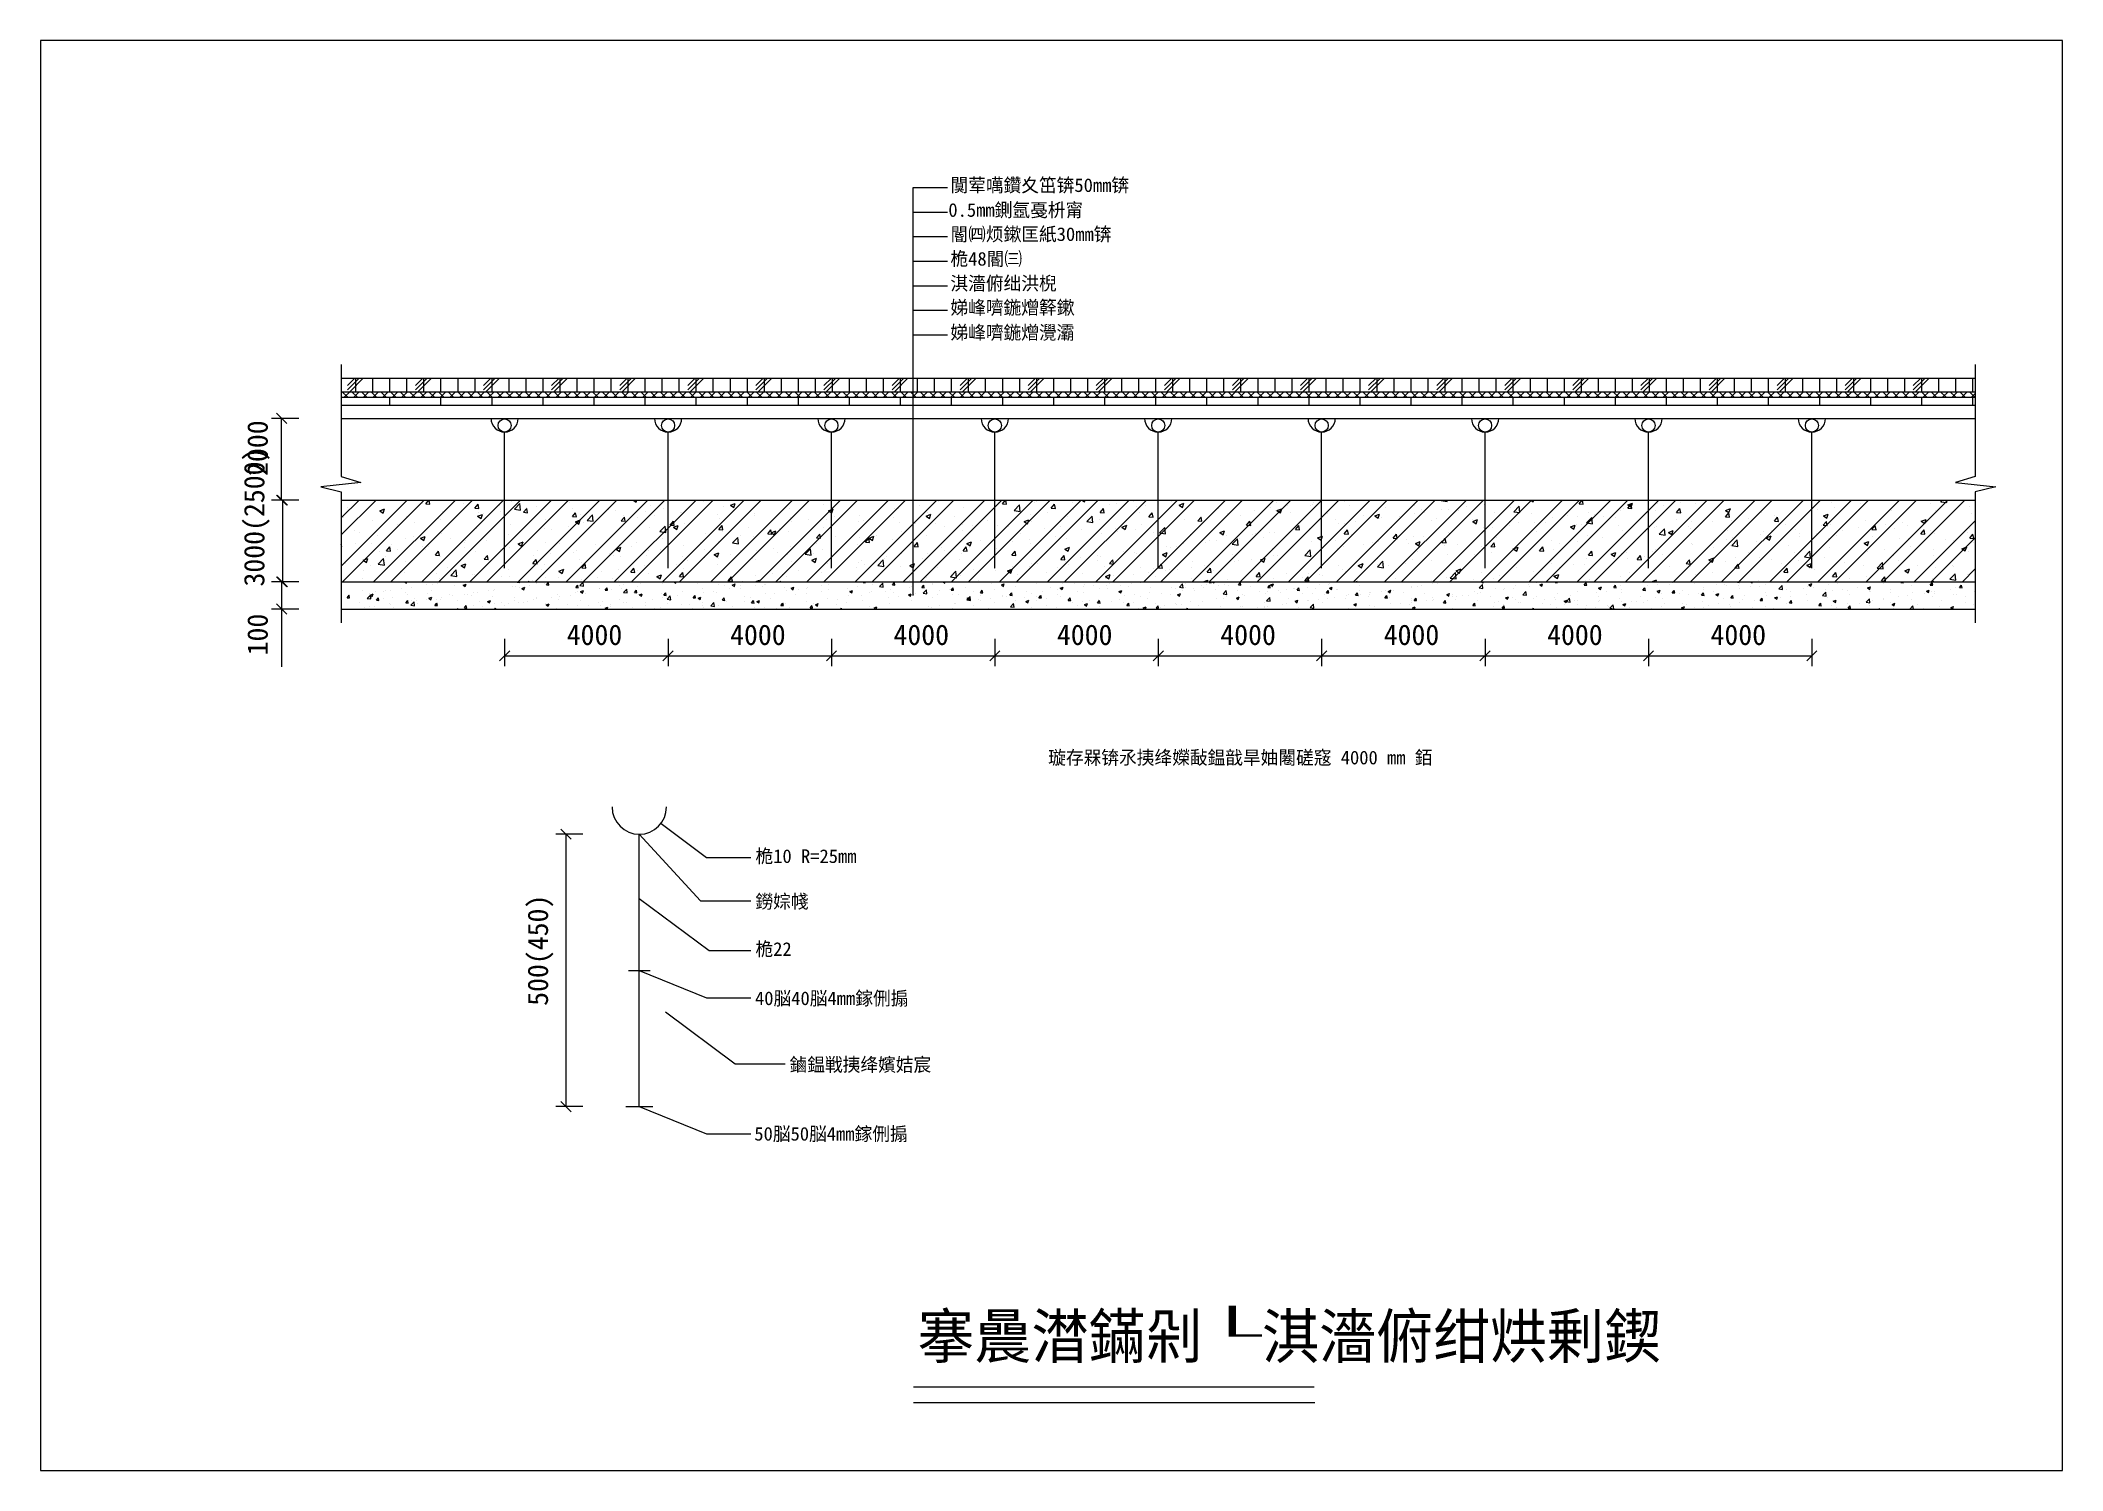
# Model space of a CAD drawing. Header units: metres. Extents: x 0 to 297, y 0 to 210.
import ezdxf

# ---------------------------------------------------------------- set-up
doc = ezdxf.new("R2010")
doc.units = ezdxf.units.M
doc.layers.add(' ', color=7, linetype='Continuous')

msp = doc.modelspace()

# ---------------------------------------------------------------- texts
for s, height, p in [('闃荤噧鑽夊笜锛50mm锛', 2, (133.66, 187.75)), ('0.5mm鍘氬戞枡甯', 2, (133.35, 184.11)), ('閽㈣烦鏉匡紙30mm锛', 2, (133.66, 180.56)), ('桅48閽㈢', 2, (133.66, 176.94)), ('淇濇俯绌洪棿', 2, (133.66, 173.34)), ('娣峰嚌鍦熷簳鏉', 2, (133.66, 169.78)), ('娣峰嚌鍦熷灚灞', 2, (133.66, 166.12)), ('4000', 3, (77.29, 121.23)), ('4000', 3, (101.29, 121.23)), ('4000', 3, (125.29, 121.23)), ('4000', 3, (149.29, 121.23)), ('4000', 3, (173.29, 121.23)), ('4000', 3, (197.29, 121.23)), ('4000', 3, (221.29, 121.23)), ('4000', 3, (245.29, 121.23)), ('璇存槑锛氶挗绛嬫敮鎾戠旱妯闂磋窛 4000 mm 銆', 2, (148.02, 103.7)), ('桅10 R=25mm', 2, (105.02, 89.22)), ('鐒婃帴', 2, (105.02, 82.58)), ('桅22', 2, (105.02, 75.58)), ('40脳40脳4mm鎵侀搧', 2, (104.95, 68.35)), ('鏀鎾戦挗绛嬪姞宸', 2, (110.03, 58.61)), ('50脳50脳4mm鎵侀搧', 2, (104.85, 48.45)), ('搴曟澘鏋剁┖淇濇俯绀烘剰鍥', 6.44, (128.81, 16.51))]:
    msp.add_text(s, height=height).set_placement(p)
for s, p in [('2000', (33.38, 146.05)), ('3000(2500)', (32.89, 129.81)), ('100', (33.38, 119.7)), ('500(450)', (74.55, 68.24))]:
    msp.add_text(s, height=3, rotation=90).set_placement(p)

# ---------------------------------------------------------------- linework, layer by layer
at = {"layer": ' '}
for p, q in [((128.18, 128.5), (128.18, 188.39)), ((128.18, 188.39), (133.24, 188.39)), ((128.18, 184.79), (133.24, 184.79)), ((128.18, 181.19), (133.24, 181.19)), ((128.18, 177.59), (133.24, 177.59)), ((128.18, 173.99), (133.24, 173.99)), ((128.18, 170.39), (133.24, 170.39)), ((128.18, 166.79), (133.24, 166.79)), ((44.18, 162.42), (44.18, 145.99)), ((44.18, 160.42), (284.18, 160.42)), ((46.8, 160.42), (45.08, 158.7)), ((46.17, 160.42), (45.08, 159.33)), ((47.42, 160.42), (45.42, 158.42)), ((46.33, 158.42), (46.33, 160.42)), ((48.83, 158.42), (48.83, 160.42)), ((51.33, 158.42), (51.33, 160.42)), ((53.83, 158.42), (53.83, 160.42)), ((56.8, 160.42), (55.08, 158.7)), ((56.17, 160.42), (55.08, 159.33)), ((57.42, 160.42), (55.42, 158.42)), ((56.33, 158.42), (56.33, 160.42)), ((58.83, 158.42), (58.83, 160.42)), ((61.33, 158.42), (61.33, 160.42)), ((63.83, 158.42), (63.83, 160.42)), ((66.8, 160.42), (65.08, 158.7)), ((66.17, 160.42), (65.08, 159.33)), ((67.42, 160.42), (65.42, 158.42)), ((66.33, 158.42), (66.33, 160.42)), ((68.83, 158.42), (68.83, 160.42)), ((71.33, 158.42), (71.33, 160.42)), ((73.83, 158.42), (73.83, 160.42)), ((76.8, 160.42), (75.08, 158.7)), ((76.17, 160.42), (75.08, 159.33)), ((77.42, 160.42), (75.42, 158.42)), ((76.33, 158.42), (76.33, 160.42)), ((78.83, 158.42), (78.83, 160.42)), ((81.33, 158.42), (81.33, 160.42)), ((83.83, 158.42), (83.83, 160.42)), ((86.8, 160.42), (85.08, 158.7)), ((86.17, 160.42), (85.08, 159.33)), ((87.42, 160.42), (85.42, 158.42)), ((86.33, 158.42), (86.33, 160.42)), ((88.83, 158.42), (88.83, 160.42)), ((91.33, 158.42), (91.33, 160.42)), ((93.83, 158.42), (93.83, 160.42)), ((96.8, 160.42), (95.08, 158.7)), ((96.17, 160.42), (95.08, 159.33)), ((97.42, 160.42), (95.42, 158.42)), ((96.33, 158.42), (96.33, 160.42)), ((98.83, 158.42), (98.83, 160.42)), ((101.33, 158.42), (101.33, 160.42)), ((103.83, 158.42), (103.83, 160.42)), ((106.8, 160.42), (105.08, 158.7)), ((106.17, 160.42), (105.08, 159.33)), ((107.42, 160.42), (105.42, 158.42)), ((106.33, 158.42), (106.33, 160.42)), ((108.83, 158.42), (108.83, 160.42)), ((111.33, 158.42), (111.33, 160.42)), ((113.83, 158.42), (113.83, 160.42)), ((116.8, 160.42), (115.08, 158.7)), ((116.17, 160.42), (115.08, 159.33)), ((117.42, 160.42), (115.42, 158.42)), ((116.33, 158.42), (116.33, 160.42)), ((118.83, 158.42), (118.83, 160.42)), ((121.33, 158.42), (121.33, 160.42)), ((123.83, 158.42), (123.83, 160.42)), ((126.8, 160.42), (125.08, 158.7)), ((126.17, 160.42), (125.08, 159.33)), ((127.42, 160.42), (125.42, 158.42)), ((126.33, 158.42), (126.33, 160.42)), ((128.83, 158.42), (128.83, 160.42)), ((131.33, 158.42), (131.33, 160.42)), ((133.83, 158.42), (133.83, 160.42)), ((136.8, 160.42), (135.08, 158.7)), ((136.17, 160.42), (135.08, 159.33)), ((137.42, 160.42), (135.42, 158.42)), ((136.33, 158.42), (136.33, 160.42)), ((138.83, 158.42), (138.83, 160.42)), ((141.33, 158.42), (141.33, 160.42)), ((143.83, 158.42), (143.83, 160.42)), ((146.8, 160.42), (145.08, 158.7)), ((146.17, 160.42), (145.08, 159.33)), ((147.42, 160.42), (145.42, 158.42)), ((146.33, 158.42), (146.33, 160.42)), ((148.83, 158.42), (148.83, 160.42)), ((151.33, 158.42), (151.33, 160.42)), ((153.83, 158.42), (153.83, 160.42)), ((156.8, 160.42), (155.08, 158.7)), ((156.17, 160.42), (155.08, 159.33)), ((157.42, 160.42), (155.42, 158.42)), ((156.33, 158.42), (156.33, 160.42)), ((158.83, 158.42), (158.83, 160.42)), ((161.33, 158.42), (161.33, 160.42)), ((163.83, 158.42), (163.83, 160.42)), ((166.8, 160.42), (165.08, 158.7)), ((166.17, 160.42), (165.08, 159.33)), ((167.42, 160.42), (165.42, 158.42)), ((166.33, 158.42), (166.33, 160.42)), ((168.83, 158.42), (168.83, 160.42)), ((171.33, 158.42), (171.33, 160.42)), ((173.83, 158.42), (173.83, 160.42)), ((176.8, 160.42), (175.08, 158.7)), ((176.17, 160.42), (175.08, 159.33)), ((177.42, 160.42), (175.42, 158.42)), ((176.33, 158.42), (176.33, 160.42)), ((178.83, 158.42), (178.83, 160.42)), ((181.33, 158.42), (181.33, 160.42)), ((183.83, 158.42), (183.83, 160.42)), ((186.8, 160.42), (185.08, 158.7)), ((186.17, 160.42), (185.08, 159.33)), ((187.42, 160.42), (185.42, 158.42)), ((186.33, 158.42), (186.33, 160.42)), ((188.83, 158.42), (188.83, 160.42)), ((191.33, 158.42), (191.33, 160.42)), ((193.83, 158.42), (193.83, 160.42)), ((196.8, 160.42), (195.08, 158.7)), ((196.17, 160.42), (195.08, 159.33)), ((197.42, 160.42), (195.42, 158.42)), ((196.33, 158.42), (196.33, 160.42)), ((198.83, 158.42), (198.83, 160.42)), ((201.33, 158.42), (201.33, 160.42)), ((203.83, 158.42), (203.83, 160.42)), ((206.8, 160.42), (205.08, 158.7)), ((206.17, 160.42), (205.08, 159.33)), ((207.42, 160.42), (205.42, 158.42)), ((206.33, 158.42), (206.33, 160.42)), ((208.83, 158.42), (208.83, 160.42)), ((211.33, 158.42), (211.33, 160.42)), ((213.83, 158.42), (213.83, 160.42)), ((216.8, 160.42), (215.08, 158.7)), ((216.17, 160.42), (215.08, 159.33)), ((217.42, 160.42), (215.42, 158.42)), ((216.33, 158.42), (216.33, 160.42)), ((218.83, 158.42), (218.83, 160.42)), ((221.33, 158.42), (221.33, 160.42)), ((223.83, 158.42), (223.83, 160.42)), ((226.8, 160.42), (225.08, 158.7)), ((226.17, 160.42), (225.08, 159.33)), ((227.42, 160.42), (225.42, 158.42)), ((226.33, 158.42), (226.33, 160.42)), ((228.83, 158.42), (228.83, 160.42)), ((231.33, 158.42), (231.33, 160.42)), ((233.83, 158.42), (233.83, 160.42)), ((236.8, 160.42), (235.08, 158.7)), ((236.17, 160.42), (235.08, 159.33)), ((237.42, 160.42), (235.42, 158.42)), ((236.33, 158.42), (236.33, 160.42)), ((238.83, 158.42), (238.83, 160.42)), ((241.33, 158.42), (241.33, 160.42)), ((243.83, 158.42), (243.83, 160.42)), ((246.8, 160.42), (245.08, 158.7)), ((246.17, 160.42), (245.08, 159.33)), ((247.42, 160.42), (245.42, 158.42)), ((246.33, 158.42), (246.33, 160.42)), ((248.83, 158.42), (248.83, 160.42)), ((251.33, 158.42), (251.33, 160.42)), ((253.83, 158.42), (253.83, 160.42)), ((256.8, 160.42), (255.08, 158.7)), ((256.17, 160.42), (255.08, 159.33)), ((257.42, 160.42), (255.42, 158.42)), ((256.33, 158.42), (256.33, 160.42)), ((258.83, 158.42), (258.83, 160.42)), ((261.33, 158.42), (261.33, 160.42)), ((263.83, 158.42), (263.83, 160.42)), ((266.8, 160.42), (265.08, 158.7)), ((266.17, 160.42), (265.08, 159.33)), ((267.42, 160.42), (265.42, 158.42)), ((266.33, 158.42), (266.33, 160.42)), ((268.83, 158.42), (268.83, 160.42)), ((271.33, 158.42), (271.33, 160.42)), ((273.83, 158.42), (273.83, 160.42)), ((276.8, 160.42), (275.08, 158.7)), ((276.17, 160.42), (275.08, 159.33)), ((277.42, 160.42), (275.42, 158.42)), ((276.33, 158.42), (276.33, 160.42)), ((278.83, 158.42), (278.83, 160.42)), ((281.33, 158.42), (281.33, 160.42)), ((283.83, 158.42), (283.83, 160.42)), ((284.18, 162.42), (284.18, 145.99)), ((44.18, 158.42), (284.18, 158.42)), ((44.18, 157.62), (284.18, 157.62)), ((45.13, 157.62), (44.33, 158.42)), ((44.62, 157.62), (45.42, 158.42)), ((46.55, 157.62), (45.75, 158.42)), ((46.03, 157.62), (46.83, 158.42)), ((47.96, 157.62), (47.16, 158.42)), ((47.44, 157.62), (48.24, 158.42)), ((49.38, 157.62), (48.58, 158.42)), ((48.86, 157.62), (49.66, 158.42)), ((50.79, 157.62), (49.99, 158.42)), ((50.27, 157.62), (51.07, 158.42)), ((51.33, 156.42), (51.33, 157.62)), ((52.2, 157.62), (51.4, 158.42)), ((51.69, 157.62), (52.49, 158.42)), ((53.62, 157.62), (52.82, 158.42)), ((53.1, 157.62), (53.9, 158.42)), ((55.03, 157.62), (54.23, 158.42)), ((54.52, 157.62), (55.32, 158.42)), ((56.45, 157.62), (55.65, 158.42)), ((55.93, 157.62), (56.73, 158.42)), ((57.86, 157.62), (57.06, 158.42)), ((57.34, 157.62), (58.14, 158.42)), ((59.27, 157.62), (58.47, 158.42)), ((58.76, 157.62), (59.56, 158.42)), ((58.83, 156.42), (58.83, 157.62)), ((60.69, 157.62), (59.89, 158.42)), ((60.17, 157.62), (60.97, 158.42)), ((62.1, 157.62), (61.3, 158.42)), ((61.59, 157.62), (62.39, 158.42)), ((63.52, 157.62), (62.72, 158.42)), ((63, 157.62), (63.8, 158.42)), ((64.93, 157.62), (64.13, 158.42)), ((64.42, 157.62), (65.22, 158.42)), ((66.35, 157.62), (65.55, 158.42)), ((65.83, 157.62), (66.63, 158.42)), ((66.33, 156.42), (66.33, 157.62)), ((67.76, 157.62), (66.96, 158.42)), ((67.24, 157.62), (68.04, 158.42)), ((69.17, 157.62), (68.37, 158.42)), ((68.66, 157.62), (69.46, 158.42)), ((70.59, 157.62), (69.79, 158.42)), ((70.07, 157.62), (70.87, 158.42)), ((72, 157.62), (71.2, 158.42)), ((71.49, 157.62), (72.29, 158.42)), ((73.42, 157.62), (72.62, 158.42)), ((72.9, 157.62), (73.7, 158.42)), ((73.83, 156.42), (73.83, 157.62)), ((74.83, 157.62), (74.03, 158.42)), ((74.32, 157.62), (75.11, 158.42)), ((76.25, 157.62), (75.45, 158.42)), ((75.73, 157.62), (76.53, 158.42)), ((77.66, 157.62), (76.86, 158.42)), ((77.14, 157.62), (77.94, 158.42)), ((79.07, 157.62), (78.27, 158.42)), ((78.56, 157.62), (79.36, 158.42)), ((80.49, 157.62), (79.69, 158.42)), ((79.97, 157.62), (80.77, 158.42)), ((81.9, 157.62), (81.1, 158.42)), ((81.33, 156.42), (81.33, 157.62)), ((81.39, 157.62), (82.19, 158.42)), ((83.32, 157.62), (82.52, 158.42)), ((82.8, 157.62), (83.6, 158.42)), ((84.73, 157.62), (83.93, 158.42)), ((84.21, 157.62), (85.01, 158.42)), ((86.14, 157.62), (85.34, 158.42)), ((85.63, 157.62), (86.43, 158.42)), ((87.56, 157.62), (86.76, 158.42)), ((87.04, 157.62), (87.84, 158.42)), ((88.97, 157.62), (88.17, 158.42)), ((88.46, 157.62), (89.26, 158.42)), ((88.83, 156.42), (88.83, 157.62)), ((90.39, 157.62), (89.59, 158.42)), ((89.87, 157.62), (90.67, 158.42)), ((91.8, 157.62), (91, 158.42)), ((91.29, 157.62), (92.09, 158.42)), ((93.22, 157.62), (92.42, 158.42)), ((92.7, 157.62), (93.5, 158.42)), ((94.63, 157.62), (93.83, 158.42)), ((94.11, 157.62), (94.91, 158.42)), ((96.04, 157.62), (95.24, 158.42)), ((95.53, 157.62), (96.33, 158.42)), ((96.33, 156.42), (96.33, 157.62)), ((97.46, 157.62), (96.66, 158.42)), ((96.94, 157.62), (97.74, 158.42)), ((98.87, 157.62), (98.07, 158.42)), ((98.36, 157.62), (99.16, 158.42)), ((100.29, 157.62), (99.49, 158.42)), ((99.77, 157.62), (100.57, 158.42)), ((101.7, 157.62), (100.9, 158.42)), ((101.19, 157.62), (101.99, 158.42)), ((103.12, 157.62), (102.32, 158.42)), ((102.6, 157.62), (103.4, 158.42)), ((104.53, 157.62), (103.73, 158.42)), ((103.83, 156.42), (103.83, 157.62)), ((104.01, 157.62), (104.81, 158.42)), ((105.94, 157.62), (105.14, 158.42)), ((105.43, 157.62), (106.23, 158.42)), ((107.36, 157.62), (106.56, 158.42)), ((106.84, 157.62), (107.64, 158.42)), ((108.77, 157.62), (107.97, 158.42)), ((108.26, 157.62), (109.06, 158.42)), ((110.19, 157.62), (109.39, 158.42)), ((109.67, 157.62), (110.47, 158.42)), ((111.6, 157.62), (110.8, 158.42)), ((111.08, 157.62), (111.88, 158.42)), ((111.33, 156.42), (111.33, 157.62)), ((113.01, 157.62), (112.21, 158.42)), ((112.5, 157.62), (113.3, 158.42)), ((114.43, 157.62), (113.63, 158.42)), ((113.91, 157.62), (114.71, 158.42)), ((115.84, 157.62), (115.04, 158.42)), ((115.33, 157.62), (116.13, 158.42)), ((117.26, 157.62), (116.46, 158.42)), ((116.74, 157.62), (117.54, 158.42)), ((118.67, 157.62), (117.87, 158.42)), ((118.16, 157.62), (118.96, 158.42)), ((118.83, 156.42), (118.83, 157.62)), ((120.09, 157.62), (119.29, 158.42)), ((119.57, 157.62), (120.37, 158.42)), ((121.5, 157.62), (120.7, 158.42)), ((120.98, 157.62), (121.78, 158.42)), ((122.91, 157.62), (122.11, 158.42)), ((122.4, 157.62), (123.2, 158.42)), ((124.33, 157.62), (123.53, 158.42)), ((123.81, 157.62), (124.61, 158.42)), ((125.74, 157.62), (124.94, 158.42)), ((125.23, 157.62), (126.03, 158.42)), ((126.33, 156.42), (126.33, 157.62)), ((127.16, 157.62), (126.36, 158.42)), ((126.64, 157.62), (127.44, 158.42)), ((128.18, 158.01), (127.77, 158.42)), ((128.06, 157.62), (128.18, 157.74)), ((128.18, 157.74), (128.86, 158.42)), ((128.57, 157.62), (128.18, 158.01)), ((129.99, 157.62), (129.19, 158.42)), ((129.47, 157.62), (130.27, 158.42)), ((131.4, 157.62), (130.6, 158.42)), ((130.88, 157.62), (131.68, 158.42)), ((132.81, 157.62), (132.01, 158.42)), ((132.3, 157.62), (133.1, 158.42)), ((134.23, 157.62), (133.43, 158.42)), ((133.71, 157.62), (134.51, 158.42)), ((133.83, 156.42), (133.83, 157.62)), ((135.64, 157.62), (134.84, 158.42)), ((135.13, 157.62), (135.93, 158.42)), ((137.06, 157.62), (136.26, 158.42)), ((136.54, 157.62), (137.34, 158.42)), ((138.47, 157.62), (137.67, 158.42)), ((137.95, 157.62), (138.75, 158.42)), ((139.88, 157.62), (139.08, 158.42)), ((139.37, 157.62), (140.17, 158.42)), ((141.3, 157.62), (140.5, 158.42)), ((140.78, 157.62), (141.58, 158.42)), ((141.33, 156.42), (141.33, 157.62)), ((142.71, 157.62), (141.91, 158.42)), ((142.2, 157.62), (143, 158.42)), ((144.13, 157.62), (143.33, 158.42)), ((143.61, 157.62), (144.41, 158.42)), ((145.54, 157.62), (144.74, 158.42)), ((145.03, 157.62), (145.83, 158.42)), ((146.96, 157.62), (146.16, 158.42)), ((146.44, 157.62), (147.24, 158.42)), ((148.37, 157.62), (147.57, 158.42)), ((147.85, 157.62), (148.65, 158.42)), ((148.83, 156.42), (148.83, 157.62)), ((149.78, 157.62), (148.98, 158.42)), ((149.27, 157.62), (150.07, 158.42)), ((151.2, 157.62), (150.4, 158.42)), ((150.68, 157.62), (151.48, 158.42)), ((152.61, 157.62), (151.81, 158.42)), ((152.1, 157.62), (152.9, 158.42)), ((154.03, 157.62), (153.23, 158.42)), ((153.51, 157.62), (154.31, 158.42)), ((155.44, 157.62), (154.64, 158.42)), ((154.93, 157.62), (155.73, 158.42)), ((156.86, 157.62), (156.06, 158.42)), ((156.33, 156.42), (156.33, 157.62)), ((156.34, 157.62), (157.14, 158.42)), ((158.27, 157.62), (157.47, 158.42)), ((157.75, 157.62), (158.55, 158.42)), ((159.68, 157.62), (158.88, 158.42)), ((159.17, 157.62), (159.97, 158.42)), ((161.1, 157.62), (160.3, 158.42)), ((160.58, 157.62), (161.38, 158.42)), ((162.51, 157.62), (161.71, 158.42)), ((162, 157.62), (162.8, 158.42)), ((163.93, 157.62), (163.13, 158.42)), ((163.41, 157.62), (164.21, 158.42)), ((163.83, 156.42), (163.83, 157.62)), ((165.34, 157.62), (164.54, 158.42)), ((164.82, 157.62), (165.62, 158.42)), ((166.75, 157.62), (165.95, 158.42)), ((166.24, 157.62), (167.04, 158.42)), ((168.17, 157.62), (167.37, 158.42)), ((167.65, 157.62), (168.45, 158.42)), ((169.58, 157.62), (168.78, 158.42)), ((169.07, 157.62), (169.87, 158.42)), ((171, 157.62), (170.2, 158.42)), ((170.48, 157.62), (171.28, 158.42)), ((171.33, 156.42), (171.33, 157.62)), ((172.41, 157.62), (171.61, 158.42)), ((171.9, 157.62), (172.7, 158.42)), ((173.83, 157.62), (173.03, 158.42)), ((173.31, 157.62), (174.11, 158.42)), ((175.24, 157.62), (174.44, 158.42)), ((174.72, 157.62), (175.52, 158.42)), ((176.65, 157.62), (175.85, 158.42)), ((176.14, 157.62), (176.94, 158.42)), ((178.07, 157.62), (177.27, 158.42)), ((177.55, 157.62), (178.35, 158.42)), ((179.48, 157.62), (178.68, 158.42)), ((178.83, 156.42), (178.83, 157.62)), ((178.97, 157.62), (179.77, 158.42)), ((180.9, 157.62), (180.1, 158.42)), ((180.38, 157.62), (181.18, 158.42)), ((182.31, 157.62), (181.51, 158.42)), ((181.8, 157.62), (182.6, 158.42)), ((183.73, 157.62), (182.93, 158.42)), ((183.21, 157.62), (184.01, 158.42)), ((185.14, 157.62), (184.34, 158.42)), ((184.62, 157.62), (185.42, 158.42)), ((186.55, 157.62), (185.75, 158.42)), ((186.04, 157.62), (186.84, 158.42)), ((186.33, 156.42), (186.33, 157.62)), ((187.97, 157.62), (187.17, 158.42)), ((187.45, 157.62), (188.25, 158.42)), ((189.38, 157.62), (188.58, 158.42)), ((188.87, 157.62), (189.67, 158.42)), ((190.8, 157.62), (190, 158.42)), ((190.28, 157.62), (191.08, 158.42)), ((192.21, 157.62), (191.41, 158.42)), ((191.69, 157.62), (192.49, 158.42)), ((193.62, 157.62), (192.82, 158.42)), ((193.11, 157.62), (193.91, 158.42)), ((193.83, 156.42), (193.83, 157.62)), ((195.04, 157.62), (194.24, 158.42)), ((194.52, 157.62), (195.32, 158.42)), ((196.45, 157.62), (195.65, 158.42)), ((195.94, 157.62), (196.74, 158.42)), ((197.87, 157.62), (197.07, 158.42)), ((197.35, 157.62), (198.15, 158.42)), ((199.28, 157.62), (198.48, 158.42)), ((198.77, 157.62), (199.57, 158.42)), ((200.7, 157.62), (199.9, 158.42)), ((200.18, 157.62), (200.98, 158.42)), ((202.11, 157.62), (201.31, 158.42)), ((201.33, 156.42), (201.33, 157.62)), ((201.59, 157.62), (202.39, 158.42)), ((203.52, 157.62), (202.72, 158.42)), ((203.01, 157.62), (203.81, 158.42)), ((204.94, 157.62), (204.14, 158.42)), ((204.42, 157.62), (205.22, 158.42)), ((206.35, 157.62), (205.55, 158.42)), ((205.84, 157.62), (206.64, 158.42)), ((207.77, 157.62), (206.97, 158.42)), ((207.25, 157.62), (208.05, 158.42)), ((209.18, 157.62), (208.38, 158.42)), ((208.67, 157.62), (209.47, 158.42)), ((208.83, 156.42), (208.83, 157.62)), ((210.6, 157.62), (209.8, 158.42)), ((210.08, 157.62), (210.88, 158.42)), ((212.01, 157.62), (211.21, 158.42)), ((211.49, 157.62), (212.29, 158.42)), ((213.42, 157.62), (212.62, 158.42)), ((212.91, 157.62), (213.71, 158.42)), ((214.84, 157.62), (214.04, 158.42)), ((214.32, 157.62), (215.12, 158.42)), ((216.25, 157.62), (215.45, 158.42)), ((215.74, 157.62), (216.54, 158.42)), ((216.33, 156.42), (216.33, 157.62)), ((217.67, 157.62), (216.87, 158.42)), ((217.15, 157.62), (217.95, 158.42)), ((219.08, 157.62), (218.28, 158.42)), ((218.56, 157.62), (219.36, 158.42)), ((220.5, 157.62), (219.7, 158.42)), ((219.98, 157.62), (220.78, 158.42)), ((221.91, 157.62), (221.11, 158.42)), ((221.39, 157.62), (222.19, 158.42)), ((223.32, 157.62), (222.52, 158.42)), ((222.81, 157.62), (223.61, 158.42)), ((223.83, 156.42), (223.83, 157.62)), ((224.74, 157.62), (223.94, 158.42)), ((224.22, 157.62), (225.02, 158.42)), ((226.15, 157.62), (225.35, 158.42)), ((225.64, 157.62), (226.44, 158.42)), ((227.57, 157.62), (226.77, 158.42)), ((227.05, 157.62), (227.85, 158.42)), ((228.98, 157.62), (228.18, 158.42)), ((228.46, 157.62), (229.26, 158.42)), ((230.39, 157.62), (229.59, 158.42)), ((229.88, 157.62), (230.68, 158.42)), ((231.81, 157.62), (231.01, 158.42)), ((231.29, 157.62), (232.09, 158.42)), ((231.33, 156.42), (231.33, 157.62)), ((233.22, 157.62), (232.42, 158.42)), ((232.71, 157.62), (233.51, 158.42)), ((234.64, 157.62), (233.84, 158.42)), ((234.12, 157.62), (234.92, 158.42)), ((236.05, 157.62), (235.25, 158.42)), ((235.54, 157.62), (236.34, 158.42)), ((237.47, 157.62), (236.67, 158.42)), ((236.95, 157.62), (237.75, 158.42)), ((238.88, 157.62), (238.08, 158.42)), ((238.36, 157.62), (239.16, 158.42)), ((238.83, 156.42), (238.83, 157.62)), ((240.29, 157.62), (239.49, 158.42)), ((239.78, 157.62), (240.58, 158.42)), ((241.71, 157.62), (240.91, 158.42)), ((241.19, 157.62), (241.99, 158.42)), ((243.12, 157.62), (242.32, 158.42)), ((242.61, 157.62), (243.41, 158.42)), ((244.54, 157.62), (243.74, 158.42)), ((244.02, 157.62), (244.82, 158.42)), ((245.95, 157.62), (245.15, 158.42)), ((245.43, 157.62), (246.23, 158.42)), ((246.33, 156.42), (246.33, 157.62)), ((247.37, 157.62), (246.57, 158.42)), ((246.85, 157.62), (247.65, 158.42)), ((248.78, 157.62), (247.98, 158.42)), ((248.26, 157.62), (249.06, 158.42)), ((250.19, 157.62), (249.39, 158.42)), ((249.68, 157.62), (250.48, 158.42)), ((251.61, 157.62), (250.81, 158.42)), ((251.09, 157.62), (251.89, 158.42)), ((253.02, 157.62), (252.22, 158.42)), ((252.51, 157.62), (253.31, 158.42)), ((254.44, 157.62), (253.64, 158.42)), ((253.83, 156.42), (253.83, 157.62)), ((253.92, 157.62), (254.72, 158.42)), ((255.85, 157.62), (255.05, 158.42)), ((255.33, 157.62), (256.13, 158.42)), ((257.26, 157.62), (256.46, 158.42)), ((256.75, 157.62), (257.55, 158.42)), ((258.68, 157.62), (257.88, 158.42)), ((258.16, 157.62), (258.96, 158.42)), ((260.09, 157.62), (259.29, 158.42)), ((259.58, 157.62), (260.38, 158.42)), ((261.51, 157.62), (260.71, 158.42)), ((260.99, 157.62), (261.79, 158.42)), ((261.33, 156.42), (261.33, 157.62)), ((262.92, 157.62), (262.12, 158.42)), ((262.41, 157.62), (263.21, 158.42)), ((264.34, 157.62), (263.54, 158.42)), ((263.82, 157.62), (264.62, 158.42)), ((265.75, 157.62), (264.95, 158.42)), ((265.23, 157.62), (266.03, 158.42)), ((267.16, 157.62), (266.36, 158.42)), ((266.65, 157.62), (267.45, 158.42)), ((268.58, 157.62), (267.78, 158.42)), ((268.06, 157.62), (268.86, 158.42)), ((268.83, 156.42), (268.83, 157.62)), ((269.99, 157.62), (269.19, 158.42)), ((269.48, 157.62), (270.28, 158.42)), ((271.41, 157.62), (270.61, 158.42)), ((270.89, 157.62), (271.69, 158.42)), ((272.82, 157.62), (272.02, 158.42)), ((272.3, 157.62), (273.1, 158.42)), ((274.24, 157.62), (273.44, 158.42)), ((273.72, 157.62), (274.52, 158.42)), ((275.65, 157.62), (274.85, 158.42)), ((275.13, 157.62), (275.93, 158.42)), ((277.06, 157.62), (276.26, 158.42)), ((276.33, 156.42), (276.33, 157.62)), ((276.55, 157.62), (277.35, 158.42)), ((278.48, 157.62), (277.68, 158.42)), ((277.96, 157.62), (278.76, 158.42)), ((279.89, 157.62), (279.09, 158.42)), ((279.38, 157.62), (280.18, 158.42)), ((281.31, 157.62), (280.51, 158.42)), ((280.79, 157.62), (281.59, 158.42)), ((282.72, 157.62), (281.92, 158.42)), ((282.2, 157.62), (283, 158.42)), ((284.13, 157.62), (283.33, 158.42)), ((283.62, 157.62), (284.18, 158.18)), ((283.83, 156.42), (283.83, 157.62)), ((44.18, 156.42), (284.18, 156.42)), ((44.18, 154.5), (284.18, 154.5)), ((68.18, 132.5), (68.18, 152.5)), ((92.18, 132.5), (92.18, 152.5)), ((116.18, 132.5), (116.18, 152.5)), ((140.18, 132.5), (140.18, 152.5)), ((164.18, 132.5), (164.18, 152.5)), ((188.18, 132.5), (188.18, 152.5)), ((212.18, 132.5), (212.18, 152.5)), ((236.18, 132.5), (236.18, 152.5)), ((260.18, 132.5), (260.18, 152.5)), ((44.18, 145.99), (47.08, 145.1)), ((284.18, 145.99), (281.28, 145.1)), ((47.08, 145.1), (41.17, 144.46)), ((41.17, 144.46), (44.18, 143.72)), ((44.18, 143.72), (44.18, 124.5)), ((281.28, 145.1), (287.2, 144.46)), ((287.2, 144.46), (284.18, 143.72)), ((284.18, 143.72), (284.18, 124.5)), ((44.18, 142.5), (284.18, 142.5)), ((44.18, 137.38), (49.3, 142.5)), ((44.18, 139.88), (46.8, 142.5)), ((44.18, 132.81), (53.87, 142.5)), ((44.37, 130.5), (56.37, 142.5)), ((44.46, 139.95), (44.46, 139.95)), ((45.03, 141.49), (45.03, 141.49)), ((48.82, 141.99), (48.82, 141.99)), ((48.94, 130.5), (60.94, 142.5)), ((49.84, 140.93), (50.54, 141.2)), ((49.84, 140.93), (50.34, 140.59)), ((50.29, 140.95), (50.29, 140.95)), ((50.34, 140.59), (50.54, 141.2)), ((51.44, 130.5), (63.44, 142.5)), ((51.45, 142.42), (51.45, 142.42)), ((53.79, 140.15), (53.79, 140.15)), ((56.01, 130.5), (68.01, 142.5)), ((56.12, 141.95), (56.12, 141.95)), ((56.61, 141.96), (57.06, 142.5)), ((56.61, 141.96), (57.21, 141.91)), ((56.79, 142.2), (56.79, 142.2)), ((57.21, 141.91), (57.1, 142.5)), ((58.51, 130.5), (70.51, 142.5)), ((58.52, 139.75), (58.52, 139.75)), ((58.79, 139.7), (58.79, 139.7)), ((58.99, 140.9), (58.99, 140.9)), ((62.13, 141.97), (62.13, 141.97)), ((63.08, 130.5), (75.08, 142.5)), ((63.78, 141.33), (64.27, 141.91)), ((63.78, 141.33), (64.38, 141.28)), ((64.12, 141.61), (64.12, 141.61)), ((64.21, 140.13), (64.92, 140.4)), ((64.21, 140.13), (64.71, 139.79)), ((64.38, 141.28), (64.27, 141.91)), ((64.35, 140.75), (64.35, 140.75)), ((64.71, 139.79), (64.92, 140.4)), ((65.11, 140.54), (65.11, 140.54)), ((65.58, 130.5), (77.58, 142.5)), ((67.47, 141.75), (67.47, 141.75)), ((67.61, 140.87), (67.61, 140.87)), ((69.17, 142.25), (69.17, 142.25)), ((69.64, 141.18), (70.42, 141.99)), ((69.64, 141.18), (70.53, 141.04)), ((70.15, 130.5), (82.15, 142.5)), ((70.18, 141.76), (70.18, 141.76)), ((70.53, 141.04), (70.42, 141.99)), ((70.96, 140.71), (71.44, 141.28)), ((70.96, 140.71), (71.55, 140.65)), ((71.4, 141.36), (71.4, 141.36)), ((71.55, 140.65), (71.44, 141.28)), ((72.65, 130.5), (84.65, 142.5)), ((72.8, 141.52), (72.8, 141.52)), ((74.25, 139.67), (74.25, 139.67)), ((77.22, 130.5), (89.22, 142.5)), ((77.72, 142.2), (77.72, 142.2)), ((78.13, 140.08), (78.61, 140.65)), ((78.13, 140.08), (78.73, 140.03)), ((78.14, 141.3), (78.14, 141.3)), ((78.59, 139.33), (79.29, 139.59)), ((78.73, 140.03), (78.61, 140.65)), ((79.08, 138.99), (79.29, 139.59)), ((79.38, 140.37), (79.38, 140.37)), ((79.72, 130.5), (91.72, 142.5)), ((80.31, 139.53), (81.09, 140.34)), ((81.2, 139.39), (81.09, 140.34)), ((83.48, 141.07), (83.48, 141.07)), ((84.29, 130.5), (96.29, 142.5)), ((84.43, 141.01), (84.43, 141.01)), ((85.3, 139.45), (85.78, 140.02)), ((85.67, 140.26), (85.67, 140.26)), ((85.9, 139.4), (85.78, 140.02)), ((86.79, 130.5), (98.79, 142.5)), ((87.07, 142.5), (87.49, 142.22)), ((87.49, 142.22), (87.58, 142.5)), ((87.69, 139.91), (87.69, 139.91)), ((88.82, 140.85), (88.82, 140.85)), ((89.63, 141.76), (89.63, 141.76)), ((90.19, 140.24), (90.19, 140.24)), ((91.36, 130.5), (103.36, 142.5)), ((91.5, 141.26), (91.5, 141.26)), ((93.86, 130.5), (105.86, 142.5)), ((93.98, 140.74), (93.98, 140.74)), ((94.16, 140.62), (94.16, 140.62)), ((94.76, 142.47), (94.76, 142.47)), ((97.33, 142.26), (97.33, 142.26)), ((98.44, 130.5), (110.44, 142.5)), ((99.5, 140.39), (99.5, 140.39)), ((99.69, 139.78), (99.69, 139.78)), ((100.3, 141.57), (100.3, 141.57)), ((100.94, 130.5), (112.94, 142.5)), ((101.36, 141.75), (102.06, 142.02)), ((101.36, 141.75), (101.86, 141.41)), ((101.86, 141.41), (102.06, 142.02)), ((102.8, 141.9), (102.8, 141.9)), ((104.83, 140.17), (104.83, 140.17)), ((104.88, 140.53), (104.88, 140.53)), ((105.51, 130.5), (117.51, 142.5)), ((106.59, 142.4), (106.59, 142.4)), ((108.01, 130.5), (120.01, 142.5)), ((110.02, 141.23), (110.02, 141.23)), ((110.17, 139.94), (110.17, 139.94)), ((112.58, 130.5), (124.58, 142.5)), ((112.78, 139.62), (112.78, 139.62)), ((115.07, 141.87), (115.07, 141.87)), ((115.08, 130.5), (127.08, 142.5)), ((115.51, 139.72), (115.51, 139.72)), ((115.73, 140.95), (116.43, 141.22)), ((115.73, 140.95), (116.23, 140.61)), ((116.23, 140.61), (116.43, 141.22)), ((116.56, 140.11), (116.56, 140.11)), ((119.65, 130.5), (131.65, 142.5)), ((120.24, 140.3), (120.24, 140.3)), ((122.15, 130.5), (134.15, 142.5)), ((122.88, 140.95), (122.88, 140.95)), ((125.28, 140), (125.28, 140)), ((125.38, 141.28), (125.38, 141.28)), ((126.08, 141.3), (126.08, 141.3)), ((126.72, 130.5), (138.72, 142.5)), ((129.17, 141.77), (129.17, 141.77)), ((129.22, 130.5), (141.22, 142.5)), ((130.1, 140.15), (130.8, 140.42)), ((130.1, 140.15), (130.6, 139.81)), ((130.33, 140.64), (130.33, 140.64)), ((130.6, 139.81), (130.8, 140.42)), ((131.91, 142.3), (131.91, 142.3)), ((133.79, 130.5), (145.79, 142.5)), ((134.3, 140.1), (134.3, 140.1)), ((135.52, 141.39), (135.52, 141.39)), ((136.29, 130.5), (148.29, 142.5)), ((140.14, 141.11), (140.14, 141.11)), ((140.65, 142.09), (140.65, 142.09)), ((140.86, 130.5), (152.86, 142.5)), ((141.3, 141.95), (141.75, 142.5)), ((141.3, 141.95), (141.89, 141.9)), ((141.89, 141.9), (141.78, 142.5)), ((143.02, 140.99), (143.8, 141.8)), ((143.02, 140.99), (143.91, 140.85)), ((143.36, 130.5), (155.36, 142.5)), ((143.91, 140.85), (143.8, 141.8)), ((144.47, 139.35), (145.17, 139.62)), ((144.97, 139.01), (145.17, 139.62)), ((145.46, 140.32), (145.46, 140.32)), ((145.97, 142.11), (145.97, 142.11)), ((146.3, 142.33), (146.3, 142.33)), ((147.93, 130.5), (159.93, 142.5)), ((147.96, 140.65), (147.96, 140.65)), ((148.47, 141.32), (148.95, 141.9)), ((148.47, 141.32), (149.07, 141.27)), ((149.07, 141.27), (148.95, 141.9)), ((150.43, 130.5), (162.43, 142.5)), ((150.78, 140.15), (150.78, 140.15)), ((151.64, 142.1), (151.64, 142.1)), ((151.75, 141.15), (151.75, 141.15)), ((152.99, 142.5), (153.37, 142.24)), ((153.37, 142.24), (153.46, 142.5)), ((153.69, 139.34), (154.47, 140.15)), ((154.58, 139.2), (154.47, 140.15)), ((155, 130.5), (167, 142.5)), ((155.62, 139.61), (155.62, 139.61)), ((155.64, 140.7), (156.12, 141.27)), ((155.64, 140.7), (156.24, 140.64)), ((155.91, 140.86), (155.91, 140.86)), ((156.24, 140.64), (156.12, 141.27)), ((156.98, 141.88), (156.98, 141.88)), ((157.5, 130.5), (169.5, 142.5)), ((158.07, 141.98), (158.07, 141.98)), ((160.57, 142.31), (160.57, 142.31)), ((160.96, 141.5), (160.96, 141.5)), ((161.45, 140.61), (161.45, 140.61)), ((162.07, 130.5), (174.07, 142.5)), ((162.31, 141.65), (162.31, 141.65)), ((162.81, 140.07), (163.3, 140.64)), ((162.81, 140.07), (163.41, 140.02)), ((163.41, 140.02), (163.3, 140.64)), ((164.57, 130.5), (176.57, 142.5)), ((166.16, 142.25), (166.16, 142.25)), ((167.25, 141.77), (167.95, 142.04)), ((167.25, 141.77), (167.74, 141.44)), ((167.28, 141.61), (167.28, 141.61)), ((167.65, 141.43), (167.65, 141.43)), ((167.74, 141.44), (167.95, 142.04)), ((168.04, 139.7), (168.04, 139.7)), ((169.15, 130.5), (181.15, 142.5)), ((169.99, 139.44), (170.47, 140.02)), ((170.58, 139.39), (170.47, 140.02)), ((170.55, 140.03), (170.55, 140.03)), ((171.17, 139.62), (171.17, 139.62)), ((171.65, 130.5), (183.65, 142.5)), ((172.99, 141.2), (172.99, 141.2)), ((174.33, 140.52), (174.33, 140.52)), ((176.22, 130.5), (188.22, 142.5)), ((176.22, 142.32), (176.22, 142.32)), ((176.22, 140.26), (176.22, 140.26)), ((178.33, 140.98), (178.33, 140.98)), ((178.72, 130.5), (190.72, 142.5)), ((180.65, 141.36), (180.65, 141.36)), ((181.42, 141.01), (181.42, 141.01)), ((181.56, 142.09), (181.56, 142.09)), ((181.62, 140.97), (182.32, 141.24)), ((181.62, 140.97), (182.12, 140.64)), ((182.12, 140.64), (182.32, 141.24)), ((183.15, 141.69), (183.15, 141.69)), ((183.29, 130.5), (195.29, 142.5)), ((183.67, 140.75), (183.67, 140.75)), ((185.79, 130.5), (197.79, 142.5)), ((186.55, 141.72), (186.55, 141.72)), ((186.9, 141.87), (186.9, 141.87)), ((186.94, 142.18), (186.94, 142.18)), ((189.01, 140.53), (189.01, 140.53)), ((190.2, 139.65), (190.2, 139.65)), ((190.36, 130.5), (202.36, 142.5)), ((191.6, 142.36), (191.6, 142.36)), ((192.24, 141.64), (192.24, 141.64)), ((192.86, 130.5), (204.86, 142.5)), ((194.34, 140.3), (194.34, 140.3)), ((195.99, 140.17), (196.69, 140.44)), ((195.99, 140.17), (196.49, 139.83)), ((196.03, 140.65), (196.03, 140.65)), ((196.49, 139.83), (196.69, 140.44)), ((196.67, 139.78), (196.67, 139.78)), ((196.92, 139.9), (196.92, 139.9)), ((197.43, 130.5), (209.43, 142.5)), ((197.57, 141.42), (197.57, 141.42)), ((199.68, 140.07), (199.68, 140.07)), ((199.93, 130.5), (211.93, 142.5)), ((201.81, 140.48), (201.81, 140.48)), ((201.86, 141.65), (201.86, 141.65)), ((202.91, 141.19), (202.91, 141.19)), ((203.23, 140.73), (203.23, 140.73)), ((204.5, 130.5), (216.5, 142.5)), ((205.02, 139.85), (205.02, 139.85)), ((205.73, 142.46), (205.76, 142.5)), ((205.73, 142.46), (206.62, 142.32)), ((205.73, 141.06), (205.73, 141.06)), ((206.62, 142.32), (206.6, 142.5)), ((206.86, 141.12), (206.86, 141.12)), ((207, 130.5), (219, 142.5)), ((208.25, 140.97), (208.25, 140.97)), ((209.52, 141.56), (209.52, 141.56)), ((210.09, 140.45), (210.09, 140.45)), ((210.36, 139.37), (211.06, 139.64)), ((210.36, 139.62), (210.36, 139.62)), ((210.86, 139.03), (211.06, 139.64)), ((211.57, 130.5), (223.57, 142.5)), ((212.05, 141.87), (212.05, 141.87)), ((213.59, 140.74), (213.59, 140.74)), ((214.07, 130.5), (226.07, 142.5)), ((215.84, 142.39), (215.84, 142.39)), ((215.92, 141.46), (215.92, 141.46)), ((216.4, 140.8), (217.18, 141.61)), ((216.4, 140.8), (217.29, 140.66)), ((217.29, 140.66), (217.18, 141.61)), ((218.64, 130.5), (230.64, 142.5)), ((218.91, 142.5), (219.26, 142.26)), ((218.93, 140.52), (218.93, 140.52)), ((219.26, 142.26), (219.34, 142.5)), ((221.14, 130.5), (233.14, 142.5)), ((221.75, 142.46), (221.75, 142.46)), ((222.12, 139.89), (222.12, 139.89)), ((224.26, 140.29), (224.26, 140.29)), ((225.71, 130.5), (237.71, 142.5)), ((225.81, 140.11), (225.81, 140.11)), ((225.98, 141.94), (226.44, 142.5)), ((225.98, 141.94), (226.58, 141.89)), ((226.58, 141.89), (226.47, 142.5)), ((227.07, 139.15), (227.85, 139.96)), ((227.31, 140.64), (227.31, 140.64)), ((227.96, 139.01), (227.85, 139.96)), ((228.21, 130.5), (240.21, 142.5)), ((228.32, 140.44), (228.32, 140.44)), ((229.6, 140.06), (229.6, 140.06)), ((231.4, 139.96), (231.4, 139.96)), ((232.1, 140.93), (232.1, 140.93)), ((232.44, 141.34), (232.44, 141.34)), ((232.79, 130.5), (244.79, 142.5)), ((233.13, 141.79), (233.83, 142.06)), ((233.13, 141.79), (233.63, 141.46)), ((233.15, 141.32), (233.63, 141.89)), ((233.15, 141.32), (233.75, 141.26)), ((233.63, 141.46), (233.84, 142.06)), ((233.75, 141.26), (233.63, 141.89)), ((234.94, 139.84), (234.94, 139.84)), ((235.29, 130.5), (247.29, 142.5)), ((237.23, 140.96), (237.23, 140.96)), ((237.5, 141.98), (237.5, 141.98)), ((238.42, 141.77), (238.42, 141.77)), ((239.86, 130.5), (251.86, 142.5)), ((240.28, 139.61), (240.28, 139.61)), ((240.32, 140.69), (240.81, 141.26)), ((240.32, 140.69), (240.92, 140.64)), ((240.92, 140.64), (240.81, 141.26)), ((240.92, 142.1), (240.92, 142.1)), ((242.36, 130.5), (254.36, 142.5)), ((243.07, 141.96), (243.07, 141.96)), ((246.93, 130.5), (258.93, 142.5)), ((247.5, 140.06), (247.98, 140.64)), ((247.5, 140.06), (248.09, 140.01)), ((247.51, 140.99), (248.21, 141.26)), ((247.51, 140.99), (248, 140.66)), ((247.7, 140.1), (247.7, 140.1)), ((248.09, 140.01), (247.98, 140.64)), ((248, 140.66), (248.21, 141.26)), ((249.43, 130.5), (261.43, 142.5)), ((250.9, 139.81), (250.9, 139.81)), ((252.75, 140.74), (252.75, 140.74)), ((254, 130.5), (266, 142.5)), ((254.67, 139.43), (255.15, 140.01)), ((254.68, 140.31), (254.68, 140.31)), ((255.27, 139.38), (255.15, 140.01)), ((256.5, 130.5), (268.5, 142.5)), ((257.95, 141.49), (257.95, 141.49)), ((261, 141.14), (261, 141.14)), ((261.07, 130.5), (273.07, 142.5)), ((261.88, 140.19), (262.58, 140.46)), ((261.88, 140.19), (262.37, 139.86)), ((262.37, 139.86), (262.58, 140.46)), ((263.08, 142.2), (263.08, 142.2)), ((263.5, 141.47), (263.5, 141.47)), ((263.57, 130.5), (275.57, 142.5)), ((265.98, 140), (265.98, 140)), ((267.29, 141.97), (267.29, 141.97)), ((268.14, 130.5), (280.14, 142.5)), ((270.64, 130.5), (282.64, 142.5)), ((271.81, 141), (271.81, 141)), ((273.2, 140.26), (273.2, 140.26)), ((276.25, 139.39), (276.95, 139.66)), ((276.75, 139.06), (276.95, 139.66)), ((277.27, 139.68), (277.27, 139.68)), ((277.64, 142), (277.64, 142)), ((278.34, 140.96), (278.34, 140.96)), ((279.11, 142.27), (279.33, 142.5)), ((279.11, 142.27), (280, 142.13)), ((280, 142.13), (279.95, 142.5)), ((280.04, 139.8), (280.04, 139.8)), ((283.39, 141.6), (283.39, 141.6)), ((283.58, 140.52), (283.58, 140.52)), ((46.19, 138.05), (46.19, 138.05)), ((46.85, 137.75), (46.85, 137.75)), ((48.74, 139.51), (48.74, 139.51)), ((49.5, 137.31), (49.5, 137.31)), ((52.5, 138.88), (52.5, 138.88)), ((52.69, 138.75), (52.69, 138.75)), ((53.67, 136.82), (53.67, 136.82)), ((54.84, 137.09), (54.84, 137.09)), ((55.01, 139.21), (55.01, 139.21)), ((55.81, 136.9), (56.51, 137.17)), ((55.81, 136.9), (56.31, 136.57)), ((56.31, 136.57), (56.51, 137.17)), ((58.87, 137.57), (58.87, 137.57)), ((60.18, 136.86), (60.18, 136.86)), ((64, 138.28), (64, 138.28)), ((64.98, 136.92), (64.98, 136.92)), ((65.52, 136.64), (65.52, 136.64)), ((68.17, 137.25), (68.17, 137.25)), ((68.77, 137.42), (68.77, 137.42)), ((69.05, 138.92), (69.05, 138.92)), ((74, 138.26), (74, 138.26)), ((75.09, 138.25), (75.09, 138.25)), ((77.59, 138.58), (77.59, 138.58)), ((78.59, 139.33), (79.08, 138.99)), ((79.26, 137.04), (79.26, 137.04)), ((79.83, 139.26), (79.83, 139.26)), ((80.31, 139.53), (81.2, 139.39)), ((81.38, 139.08), (81.38, 139.08)), ((84.31, 137.68), (84.31, 137.68)), ((85.3, 139.45), (85.9, 139.4)), ((89.5, 138.43), (89.5, 138.43)), ((90.98, 137.87), (91.76, 138.68)), ((90.98, 137.87), (91.87, 137.73)), ((91.35, 136.8), (91.35, 136.8)), ((91.87, 137.73), (91.76, 138.68)), ((92.47, 138.82), (92.96, 139.4)), ((92.47, 138.82), (93.07, 138.77)), ((93.07, 138.77), (92.96, 139.4)), ((92.96, 138.52), (93.66, 138.79)), ((92.96, 138.52), (93.46, 138.19)), ((93.46, 138.19), (93.66, 138.79)), ((94.64, 139.14), (94.64, 139.14)), ((97.67, 137.63), (97.67, 137.63)), ((99.65, 138.2), (100.13, 138.77)), ((99.65, 138.2), (100.25, 138.14)), ((100.25, 138.14), (100.13, 138.77)), ((100.17, 137.96), (100.17, 137.96)), ((101.65, 136.22), (102.43, 137.03)), ((102.54, 136.08), (102.43, 137.03)), ((102.75, 137.29), (102.75, 137.29)), ((103.96, 138.46), (103.96, 138.46)), ((104.76, 137.2), (104.76, 137.2)), ((106.82, 137.57), (107.3, 138.14)), ((106.82, 137.57), (107.42, 137.52)), ((107.42, 137.52), (107.3, 138.14)), ((107.33, 137.72), (108.03, 137.99)), ((107.33, 137.72), (107.83, 137.39)), ((107.83, 137.39), (108.03, 137.99)), ((108.58, 138.3), (108.58, 138.3)), ((109.9, 137.9), (109.9, 137.9)), ((110.27, 139.29), (110.27, 139.29)), ((113.99, 136.94), (114.47, 137.51)), ((113.99, 136.94), (114.59, 136.89)), ((114.41, 139.3), (114.41, 139.3)), ((114.59, 136.89), (114.47, 137.51)), ((114.95, 138.54), (114.95, 138.54)), ((116.81, 137.1), (116.81, 137.1)), ((120.14, 139.29), (120.14, 139.29)), ((120.25, 137), (120.25, 137)), ((120.85, 139.49), (120.85, 139.49)), ((121.17, 136.31), (121.65, 136.89)), ((121.76, 136.26), (121.65, 136.89)), ((121.7, 136.92), (122.4, 137.19)), ((121.7, 136.92), (122.2, 136.59)), ((122.2, 136.59), (122.4, 137.19)), ((122.64, 138.1), (122.64, 138.1)), ((122.75, 137.33), (122.75, 137.33)), ((125.15, 136.67), (125.15, 136.67)), ((126.19, 139.27), (126.19, 139.27)), ((126.54, 137.83), (126.54, 137.83)), ((128.47, 139.1), (128.47, 139.1)), ((130.21, 137.31), (130.21, 137.31)), ((131.53, 139.04), (131.53, 139.04)), ((132.85, 138.66), (132.85, 138.66)), ((135.36, 138.99), (135.36, 138.99)), ((135.4, 138.06), (135.4, 138.06)), ((136.86, 138.82), (136.86, 138.82)), ((139.15, 139.49), (139.15, 139.49)), ((140.53, 138.76), (140.53, 138.76)), ((142.2, 138.59), (142.2, 138.59)), ((143.95, 137.61), (143.95, 137.61)), ((144.47, 139.35), (144.97, 139.01)), ((145.33, 136.71), (145.33, 136.71)), ((145.58, 139.4), (145.58, 139.4)), ((147.54, 138.36), (147.54, 138.36)), ((149.12, 137.21), (149.12, 137.21)), ((149.79, 138.61), (149.79, 138.61)), ((150.66, 136.82), (150.66, 136.82)), ((152.88, 138.14), (152.88, 138.14)), ((153.69, 139.34), (154.58, 139.2)), ((155.44, 138.04), (155.44, 138.04)), ((155.79, 137.53), (155.79, 137.53)), ((157.94, 138.37), (157.94, 138.37)), ((158.22, 137.91), (158.22, 137.91)), ((158.84, 138.55), (159.55, 138.82)), ((158.84, 138.55), (159.34, 138.21)), ((159.34, 138.21), (159.55, 138.82)), ((160.84, 138.17), (160.84, 138.17)), ((161.73, 138.86), (161.73, 138.86)), ((163.55, 137.69), (163.55, 137.69)), ((164.36, 137.68), (165.14, 138.49)), ((164.36, 137.68), (165.25, 137.54)), ((165.25, 137.54), (165.14, 138.49)), ((166.04, 138.92), (166.04, 138.92)), ((168.89, 137.46), (168.89, 137.46)), ((169.99, 139.44), (170.58, 139.39)), ((172.7, 136.64), (172.7, 136.64)), ((173.22, 137.75), (173.92, 138.01)), ((173.22, 137.75), (173.71, 137.41)), ((173.71, 137.41), (173.92, 138.01)), ((174.23, 137.24), (174.23, 137.24)), ((175.04, 136.03), (175.81, 136.84)), ((175.92, 135.89), (175.81, 136.84)), ((176.1, 136.93), (176.1, 136.93)), ((177.16, 138.81), (177.64, 139.39)), ((177.16, 138.81), (177.76, 138.76)), ((177.76, 138.76), (177.64, 139.39)), ((178.02, 137.41), (178.02, 137.41)), ((178.53, 137.65), (178.53, 137.65)), ((179.57, 137.01), (179.57, 137.01)), ((180.52, 137.74), (180.52, 137.74)), ((181.29, 137.68), (181.29, 137.68)), ((184.31, 138.24), (184.31, 138.24)), ((184.33, 138.19), (184.81, 138.76)), ((184.33, 138.19), (184.93, 138.13)), ((184.36, 138.65), (184.36, 138.65)), ((184.93, 138.13), (184.81, 138.76)), ((184.91, 136.79), (184.91, 136.79)), ((186.43, 138.39), (186.43, 138.39)), ((187.59, 136.94), (188.29, 137.21)), ((187.59, 136.94), (188.09, 136.61)), ((188.09, 136.61), (188.29, 137.21)), ((190.62, 139.07), (190.62, 139.07)), ((191.48, 139.03), (191.48, 139.03)), ((191.5, 137.56), (191.99, 138.13)), ((191.5, 137.56), (192.1, 137.51)), ((192.1, 137.51), (191.99, 138.13)), ((192.59, 137.45), (192.59, 137.45)), ((193.13, 139.4), (193.13, 139.4)), ((198.42, 138.45), (198.42, 138.45)), ((198.68, 136.93), (199.16, 137.51)), ((198.68, 136.93), (199.27, 136.88)), ((199.27, 136.88), (199.16, 137.51)), ((200.6, 136.79), (200.6, 136.79)), ((201.69, 137.15), (201.69, 137.15)), ((203.1, 137.12), (203.1, 137.12)), ((204.26, 139.45), (204.26, 139.45)), ((205.85, 136.3), (206.33, 136.88)), ((206.45, 136.25), (206.33, 136.88)), ((206.74, 137.79), (206.74, 137.79)), ((206.89, 137.62), (206.89, 137.62)), ((210.36, 139.37), (210.86, 139.03)), ((211.93, 138.54), (211.93, 138.54)), ((213.21, 138.45), (213.21, 138.45)), ((213.91, 136.96), (213.91, 136.96)), ((215.7, 139.4), (215.7, 139.4)), ((215.71, 138.78), (215.71, 138.78)), ((217.06, 139.25), (217.06, 139.25)), ((219.5, 139.27), (219.5, 139.27)), ((219.74, 137.96), (219.74, 137.96)), ((221.03, 139.17), (221.03, 139.17)), ((224.73, 138.57), (225.43, 138.84)), ((224.73, 138.57), (225.23, 138.23)), ((225.23, 138.23), (225.43, 138.84)), ((225.57, 138.96), (225.57, 138.96)), ((226.37, 138.95), (226.37, 138.95)), ((227.07, 139.15), (227.96, 139.01)), ((227.19, 137.31), (227.19, 137.31)), ((229.47, 136.99), (229.47, 136.99)), ((231.71, 138.72), (231.71, 138.72)), ((232.32, 138.01), (232.32, 138.01)), ((235.79, 137.82), (235.79, 137.82)), ((237.05, 138.5), (237.05, 138.5)), ((237.37, 138.65), (237.37, 138.65)), ((237.74, 137.49), (238.52, 138.3)), ((237.74, 137.49), (238.63, 137.35)), ((238.29, 138.15), (238.29, 138.15)), ((238.63, 137.35), (238.52, 138.3)), ((239.1, 137.77), (239.8, 138.04)), ((239.1, 137.77), (239.6, 137.43)), ((239.6, 137.43), (239.8, 138.04)), ((242.08, 138.65), (242.08, 138.65)), ((242.39, 138.27), (242.39, 138.27)), ((242.57, 139.4), (242.57, 139.4)), ((245.62, 139.39), (245.62, 139.39)), ((247.58, 136.78), (247.58, 136.78)), ((247.73, 138.04), (247.73, 138.04)), ((248.39, 139.48), (248.39, 139.48)), ((248.42, 135.84), (249.2, 136.65)), ((248.49, 136.99), (248.49, 136.99)), ((249.31, 135.7), (249.2, 136.65)), ((250.96, 139.16), (250.96, 139.16)), ((252.63, 137.42), (252.63, 137.42)), ((253.06, 137.82), (253.06, 137.82)), ((253.47, 136.97), (254.18, 137.24)), ((253.47, 136.97), (253.97, 136.63)), ((253.97, 136.63), (254.18, 137.24)), ((254.32, 138), (254.32, 138)), ((254.67, 139.43), (255.27, 139.38)), ((256.29, 138.94), (256.29, 138.94)), ((257.83, 138.17), (257.83, 138.17)), ((258.37, 137.2), (258.37, 137.2)), ((258.4, 137.59), (258.4, 137.59)), ((260.15, 139), (260.15, 139)), ((260.87, 137.53), (260.87, 137.53)), ((261.63, 138.71), (261.63, 138.71)), ((261.84, 138.81), (262.32, 139.38)), ((261.84, 138.81), (262.44, 138.75)), ((262.44, 138.75), (262.32, 139.38)), ((262.55, 136.8), (262.55, 136.8)), ((262.96, 138.87), (262.96, 138.87)), ((263.74, 137.37), (263.74, 137.37)), ((264.66, 138.03), (264.66, 138.03)), ((266.97, 138.49), (266.97, 138.49)), ((268.01, 139.51), (268.01, 139.51)), ((268.38, 137.8), (268.38, 137.8)), ((269.01, 138.18), (269.5, 138.75)), ((269.01, 138.18), (269.61, 138.13)), ((269.08, 137.14), (269.08, 137.14)), ((269.61, 138.13), (269.5, 138.75)), ((270.98, 138.86), (270.98, 138.86)), ((272.31, 138.26), (272.31, 138.26)), ((273.08, 136.93), (273.08, 136.93)), ((273.48, 139.19), (273.48, 139.19)), ((274.21, 138.8), (274.21, 138.8)), ((274.42, 136.92), (274.42, 136.92)), ((275.21, 130.5), (284.18, 139.47)), ((276.19, 137.55), (276.67, 138.13)), ((276.19, 137.55), (276.79, 137.5)), ((276.25, 139.39), (276.75, 139.06)), ((276.79, 137.5), (276.67, 138.13)), ((277.65, 138.03), (277.65, 138.03)), ((277.71, 130.5), (284.18, 136.97)), ((278.22, 137.63), (278.22, 137.63)), ((279.76, 136.69), (279.76, 136.69)), ((282.98, 137.81), (282.98, 137.81)), ((283.27, 138.27), (283.27, 138.27)), ((283.36, 136.92), (283.84, 137.5)), ((283.36, 136.92), (283.96, 136.87)), ((283.45, 136.9), (283.45, 136.9)), ((283.96, 136.87), (283.84, 137.5)), ((44.25, 135.64), (44.18, 136.02)), ((44.18, 135.65), (44.25, 135.64)), ((46.27, 136.2), (46.27, 136.2)), ((47.41, 133.68), (48.11, 133.94)), ((47.41, 133.68), (47.91, 133.34)), ((47.91, 133.34), (48.11, 133.94)), ((48.62, 136.18), (48.62, 136.18)), ((49.62, 133.1), (50.4, 133.91)), ((49.87, 134.93), (49.87, 134.93)), ((50.51, 132.96), (50.4, 133.91)), ((50.67, 134.25), (50.67, 134.25)), ((50.83, 135.07), (51.31, 135.64)), ((50.83, 135.07), (51.42, 135.01)), ((51.42, 135.01), (51.31, 135.64)), ((51.61, 135.97), (51.61, 135.97)), ((52.38, 135.26), (52.38, 135.26)), ((56.16, 135.76), (56.16, 135.76)), ((56.51, 135.25), (56.51, 135.25)), ((56.95, 135.75), (56.95, 135.75)), ((58, 134.44), (58.48, 135.01)), ((58, 134.44), (58.6, 134.39)), ((58.6, 134.39), (58.48, 135.01)), ((58.75, 134.25), (58.75, 134.25)), ((62.29, 135.52), (62.29, 135.52)), ((62.34, 136.25), (62.34, 136.25)), ((62.48, 136.59), (62.48, 136.59)), ((63.88, 134.95), (63.88, 134.95)), ((65.17, 133.81), (65.65, 134.39)), ((65.17, 133.81), (65.77, 133.76)), ((65.77, 133.76), (65.65, 134.39)), ((67.63, 135.29), (67.63, 135.29)), ((68.93, 135.59), (68.93, 135.59)), ((70.18, 136.1), (70.88, 136.37)), ((70.18, 136.1), (70.68, 135.76)), ((70.68, 135.76), (70.88, 136.37)), ((70.86, 136.41), (70.86, 136.41)), ((72.34, 133.18), (72.83, 133.76)), ((72.45, 134.31), (72.45, 134.31)), ((72.94, 133.13), (72.83, 133.76)), ((72.97, 135.07), (72.97, 135.07)), ((74.12, 136.34), (74.12, 136.34)), ((74.96, 134.64), (74.96, 134.64)), ((76.2, 136.19), (76.2, 136.19)), ((78.3, 134.84), (78.3, 134.84)), ((78.75, 135.14), (78.75, 135.14)), ((79.14, 133.71), (79.14, 133.71)), ((81.53, 135.96), (81.53, 135.96)), ((83.64, 134.62), (83.64, 134.62)), ((84.19, 134.35), (84.19, 134.35)), ((84.56, 135.3), (85.26, 135.57)), ((84.56, 135.3), (85.05, 134.96)), ((85.05, 134.96), (85.26, 135.57)), ((85.06, 135.97), (85.06, 135.97)), ((85.25, 134.29), (85.25, 134.29)), ((86.87, 135.74), (86.87, 135.74)), ((87.56, 136.3), (87.56, 136.3)), ((88.98, 134.39), (88.98, 134.39)), ((89.38, 135.1), (89.38, 135.1)), ((91.08, 135.29), (91.08, 135.29)), ((92.21, 135.51), (92.21, 135.51)), ((94.32, 134.17), (94.32, 134.17)), ((94.52, 135.81), (94.52, 135.81)), ((95.04, 133.68), (95.04, 133.68)), ((96.92, 136.29), (96.92, 136.29)), ((97.54, 134.01), (97.54, 134.01)), ((97.55, 135.28), (97.55, 135.28)), ((98.93, 134.5), (99.63, 134.77)), ((98.93, 134.5), (99.42, 134.16)), ((99.31, 134.1), (99.31, 134.1)), ((99.42, 134.16), (99.63, 134.77)), ((99.57, 136.45), (99.57, 136.45)), ((99.66, 133.94), (99.66, 133.94)), ((101.33, 134.51), (101.33, 134.51)), ((101.65, 136.22), (102.54, 136.08)), ((102.89, 135.06), (102.89, 135.06)), ((104.64, 133.87), (104.64, 133.87)), ((105, 133.72), (105, 133.72)), ((105.14, 135.1), (105.14, 135.1)), ((107.64, 135.34), (107.64, 135.34)), ((108.22, 134.83), (108.22, 134.83)), ((109.77, 134.57), (109.77, 134.57)), ((110.15, 135.67), (110.15, 135.67)), ((110.98, 136.1), (110.98, 136.1)), ((112.33, 134.56), (113.11, 135.37)), ((112.33, 134.56), (113.22, 134.42)), ((113.22, 134.42), (113.11, 135.37)), ((113.3, 133.7), (114, 133.97)), ((113.3, 133.7), (113.8, 133.36)), ((113.56, 134.61), (113.56, 134.61)), ((113.8, 133.36), (114, 133.97)), ((113.93, 136.17), (113.93, 136.17)), ((114.83, 135.21), (114.83, 135.21)), ((118.9, 134.38), (118.9, 134.38)), ((120.02, 135.96), (120.02, 135.96)), ((121.17, 136.31), (121.76, 136.26)), ((123, 132.91), (123.78, 133.72)), ((123.89, 132.77), (123.78, 133.72)), ((123.91, 133.89), (123.91, 133.89)), ((124.24, 134.16), (124.24, 134.16)), ((126.46, 134.6), (126.46, 134.6)), ((128.34, 135.69), (128.82, 136.26)), ((128.34, 135.69), (128.94, 135.63)), ((128.94, 135.63), (128.82, 136.26)), ((129.58, 133.93), (129.58, 133.93)), ((130.08, 133.98), (130.08, 133.98)), ((130.22, 134.72), (130.22, 134.72)), ((132.29, 135.6), (132.29, 135.6)), ((132.73, 135.05), (132.73, 135.05)), ((134.92, 133.71), (134.92, 133.71)), ((135.28, 134.73), (135.28, 134.73)), ((135.51, 135.06), (135.99, 135.63)), ((135.51, 135.06), (136.11, 135.01)), ((136.11, 135.01), (135.99, 135.63)), ((136.07, 136.12), (136.77, 136.39)), ((136.07, 136.12), (136.57, 135.79)), ((136.51, 135.55), (136.51, 135.55)), ((136.57, 135.79), (136.77, 136.39)), ((138.12, 136.6), (138.12, 136.6)), ((140.41, 135.43), (140.41, 135.43)), ((142.68, 134.43), (143.17, 135)), ((142.68, 134.43), (143.28, 134.38)), ((142.83, 136.38), (142.83, 136.38)), ((143.28, 134.38), (143.17, 135)), ((145.46, 136.07), (145.46, 136.07)), ((149.86, 133.8), (150.34, 134.38)), ((149.86, 133.8), (150.45, 133.75)), ((150.45, 133.75), (150.34, 134.38)), ((150.44, 135.32), (151.14, 135.59)), ((150.44, 135.32), (150.94, 134.99)), ((150.94, 134.99), (151.14, 135.59)), ((152.81, 134.09), (152.81, 134.09)), ((155.31, 134.42), (155.31, 134.42)), ((155.67, 134.2), (155.67, 134.2)), ((157.03, 133.17), (157.51, 133.75)), ((157.63, 133.12), (157.51, 133.75)), ((159.1, 134.92), (159.1, 134.92)), ((160.72, 134.84), (160.72, 134.84)), ((161.04, 134.64), (161.04, 134.64)), ((164.81, 134.52), (165.51, 134.79)), ((164.81, 134.52), (165.31, 134.18)), ((165.31, 134.18), (165.51, 134.79)), ((165.41, 135.75), (165.41, 135.75)), ((165.91, 135.59), (165.91, 135.59)), ((166.87, 135.64), (166.87, 135.64)), ((167.92, 136.08), (167.92, 136.08)), ((171.05, 136.29), (171.05, 136.29)), ((171.7, 136.58), (171.7, 136.58)), ((175.04, 136.03), (175.92, 135.89)), ((175.1, 134.45), (175.1, 134.45)), ((177.89, 133.8), (177.89, 133.8)), ((179.19, 133.72), (179.89, 133.99)), ((179.19, 133.72), (179.68, 133.38)), ((179.68, 133.38), (179.89, 133.99)), ((180.93, 135.45), (180.93, 135.45)), ((181.17, 134.35), (181.17, 134.35)), ((181.68, 134.3), (181.68, 134.3)), ((185.71, 134.37), (186.49, 135.18)), ((185.71, 134.37), (186.6, 134.23)), ((186.31, 135.06), (186.31, 135.06)), ((186.6, 134.23), (186.49, 135.18)), ((186.76, 136.45), (186.76, 136.45)), ((187.99, 135.13), (187.99, 135.13)), ((190.25, 136.56), (190.25, 136.56)), ((190.5, 135.46), (190.5, 135.46)), ((191.36, 135.7), (191.36, 135.7)), ((194.28, 135.96), (194.28, 135.96)), ((195.58, 136.33), (195.58, 136.33)), ((196.41, 133.95), (196.41, 133.95)), ((196.55, 136.45), (196.55, 136.45)), ((200.92, 136.11), (200.92, 136.11)), ((201.56, 133.82), (201.56, 133.82)), ((201.96, 136.14), (202.66, 136.41)), ((201.96, 136.14), (202.46, 135.81)), ((202.24, 134.95), (202.24, 134.95)), ((202.46, 135.81), (202.66, 136.41)), ((204.26, 133.67), (204.26, 133.67)), ((205.85, 136.3), (206.45, 136.25)), ((206.26, 135.88), (206.26, 135.88)), ((206.62, 134.46), (206.62, 134.46)), ((208.08, 135.95), (208.08, 135.95)), ((210.58, 134.5), (210.58, 134.5)), ((211.6, 135.66), (211.6, 135.66)), ((211.81, 135.21), (211.81, 135.21)), ((213.02, 135.68), (213.5, 136.25)), ((213.02, 135.68), (213.62, 135.62)), ((213.08, 134.83), (213.08, 134.83)), ((213.62, 135.62), (213.5, 136.25)), ((216.33, 135.34), (217.03, 135.61)), ((216.33, 135.34), (216.83, 135.01)), ((216.83, 135.01), (217.03, 135.61)), ((216.87, 135.33), (216.87, 135.33)), ((216.94, 135.92), (216.94, 135.92)), ((216.94, 135.43), (216.94, 135.43)), ((220.19, 135.05), (220.68, 135.62)), ((220.19, 135.05), (220.79, 135)), ((220.79, 135), (220.68, 135.62)), ((221.99, 136.56), (221.99, 136.56)), ((222.27, 135.21), (222.27, 135.21)), ((223.18, 136.16), (223.18, 136.16)), ((225.69, 136.49), (225.69, 136.49)), ((227.07, 133.98), (227.07, 133.98)), ((227.37, 134.42), (227.85, 135)), ((227.37, 134.42), (227.96, 134.37)), ((227.61, 134.98), (227.61, 134.98)), ((227.96, 134.37), (227.85, 135)), ((230.7, 134.54), (231.4, 134.81)), ((230.7, 134.54), (231.2, 134.21)), ((230.99, 133.99), (230.99, 133.99)), ((231.2, 134.21), (231.4, 134.81)), ((232.2, 134.68), (232.2, 134.68)), ((232.95, 134.76), (232.95, 134.76)), ((233.16, 133.88), (233.16, 133.88)), ((234.54, 133.79), (235.02, 134.37)), ((234.54, 133.79), (235.14, 133.74)), ((235.14, 133.74), (235.02, 134.37)), ((235.66, 134.21), (235.66, 134.21)), ((236.82, 134.99), (236.82, 134.99)), ((237.25, 135.32), (237.25, 135.32)), ((238.29, 134.53), (238.29, 134.53)), ((239.45, 134.71), (239.45, 134.71)), ((241.71, 133.17), (242.19, 133.74)), ((242.31, 133.11), (242.19, 133.74)), ((242.45, 136.07), (242.45, 136.07)), ((242.65, 135.99), (242.65, 135.99)), ((243.63, 134.3), (243.63, 134.3)), ((245.05, 133.8), (245.05, 133.8)), ((245.07, 133.74), (245.77, 134.01)), ((245.07, 133.74), (245.57, 133.41)), ((245.57, 133.41), (245.77, 134.01)), ((245.76, 135.54), (245.76, 135.54)), ((248.27, 135.87), (248.27, 135.87)), ((248.42, 135.84), (249.31, 135.7)), ((248.97, 134.08), (248.97, 134.08)), ((250.88, 134.8), (250.88, 134.8)), ((252.05, 136.37), (252.05, 136.37)), ((252.51, 134.09), (252.51, 134.09)), ((254.3, 133.85), (254.3, 133.85)), ((256.71, 135.8), (256.71, 135.8)), ((257.7, 134.84), (257.7, 134.84)), ((259.09, 134.18), (259.87, 134.99)), ((259.09, 134.18), (259.98, 134.04)), ((259.98, 134.04), (259.87, 134.99)), ((262.03, 134.08), (262.03, 134.08)), ((262.84, 135.54), (262.84, 135.54)), ((267.85, 136.17), (268.55, 136.43)), ((267.85, 136.17), (268.34, 135.83)), ((267.89, 136.18), (267.89, 136.18)), ((268.34, 135.83), (268.55, 136.43)), ((268.35, 134.91), (268.35, 134.91)), ((270.85, 135.24), (270.85, 135.24)), ((272.2, 134.3), (272.2, 134.3)), ((274.64, 135.74), (274.64, 135.74)), ((278.03, 135.3), (278.03, 135.3)), ((278.1, 134.31), (278.1, 134.31)), ((280.95, 136.57), (280.95, 136.57)), ((282.22, 135.36), (282.92, 135.63)), ((282.22, 135.36), (282.71, 135.03)), ((282.72, 135.03), (282.92, 135.63)), ((283.15, 134.95), (283.15, 134.95)), ((283.86, 136.31), (283.86, 136.31)), ((44.84, 133.25), (44.84, 133.25)), ((47.24, 130.99), (47.24, 130.99)), ((47.51, 132.23), (47.51, 132.23)), ((48.5, 132.86), (48.5, 132.86)), ((49.62, 133.1), (50.51, 132.96)), ((49.75, 131.32), (49.75, 131.32)), ((52.85, 132.01), (52.85, 132.01)), ((53.53, 131.82), (53.53, 131.82)), ((53.55, 133.5), (53.55, 133.5)), ((58.19, 131.78), (58.19, 131.78)), ((58.62, 130.92), (58.62, 130.92)), ((59.85, 132.65), (59.85, 132.65)), ((60.29, 131.44), (61.07, 132.25)), ((60.29, 131.44), (61.18, 131.3)), ((61.18, 131.3), (61.07, 132.25)), ((61.78, 132.88), (62.48, 133.14)), ((61.78, 132.88), (62.28, 132.54)), ((62.28, 132.54), (62.48, 133.14)), ((62.35, 132.98), (62.35, 132.98)), ((63.53, 131.55), (63.53, 131.55)), ((63.76, 131.62), (63.76, 131.62)), ((66.14, 133.48), (66.14, 133.48)), ((67.76, 131.29), (67.76, 131.29)), ((68.81, 132.26), (68.81, 132.26)), ((68.87, 131.33), (68.87, 131.33)), ((72.33, 130.69), (72.33, 130.69)), ((72.34, 133.18), (72.94, 133.13)), ((73.59, 132.29), (73.59, 132.29)), ((74, 133.01), (74, 133.01)), ((74.21, 131.1), (74.21, 131.1)), ((76.11, 131.19), (76.11, 131.19)), ((76.15, 132.07), (76.85, 132.34)), ((76.15, 132.07), (76.65, 131.74)), ((76.65, 131.74), (76.85, 132.34)), ((79.42, 133.29), (79.42, 133.29)), ((79.52, 132.56), (80, 133.13)), ((79.52, 132.56), (80.11, 132.5)), ((79.54, 130.88), (79.54, 130.88)), ((80.12, 132.5), (80, 133.13)), ((81.82, 131.09), (81.82, 131.09)), ((82.43, 132.02), (82.43, 132.02)), ((84.07, 131.03), (84.07, 131.03)), ((84.93, 132.35), (84.93, 132.35)), ((86.69, 131.93), (87.17, 132.5)), ((86.69, 131.93), (87.29, 131.88)), ((87.29, 131.88), (87.17, 132.5)), ((87.65, 132.1), (87.65, 132.1)), ((88.72, 132.85), (88.72, 132.85)), ((89.26, 131.78), (89.26, 131.78)), ((90.52, 131.27), (91.22, 131.54)), ((90.52, 131.27), (91.02, 130.94)), ((91.02, 130.94), (91.22, 131.54)), ((93.48, 133.1), (93.48, 133.1)), ((93.86, 131.3), (94.34, 131.88)), ((93.86, 131.3), (94.46, 131.25)), ((94.46, 131.25), (94.34, 131.88)), ((94.4, 132.48), (94.4, 132.48)), ((99.45, 133.12), (99.45, 133.12)), ((101.03, 130.67), (101.52, 131.25)), ((101.63, 130.62), (101.52, 131.25)), ((104.96, 130.5), (105.6, 130.74)), ((105.01, 131.4), (105.01, 131.4)), ((105.51, 130.5), (105.6, 130.74)), ((107.52, 131.73), (107.52, 131.73)), ((108.96, 131.6), (108.96, 131.6)), ((109.65, 131.24), (109.65, 131.24)), ((110.33, 133.49), (110.33, 133.49)), ((111.3, 132.23), (111.3, 132.23)), ((114.7, 131.89), (114.7, 131.89)), ((114.79, 132.6), (114.79, 132.6)), ((115.67, 133.26), (115.67, 133.26)), ((117.62, 133.06), (117.62, 133.06)), ((119.9, 132.63), (119.9, 132.63)), ((120.12, 133.39), (120.12, 133.39)), ((120.63, 133.6), (120.63, 133.6)), ((121.01, 133.04), (121.01, 133.04)), ((123, 132.91), (123.89, 132.77)), ((125.03, 133.34), (125.03, 133.34)), ((126.35, 132.81), (126.35, 132.81)), ((127.59, 130.77), (127.59, 130.77)), ((127.67, 132.9), (128.37, 133.17)), ((127.67, 132.9), (128.17, 132.56)), ((128.17, 132.56), (128.37, 133.17)), ((130.1, 131.1), (130.1, 131.1)), ((131.69, 132.59), (131.69, 132.59)), ((133.67, 131.25), (134.45, 132.06)), ((133.67, 131.25), (134.56, 131.11)), ((133.88, 131.6), (133.88, 131.6)), ((134.56, 131.11), (134.45, 132.06)), ((135.16, 131.4), (135.16, 131.4)), ((137.02, 132.36), (137.02, 132.36)), ((140.2, 132.43), (140.2, 132.43)), ((140.25, 133.48), (140.25, 133.48)), ((140.29, 132.1), (140.29, 132.1)), ((142.04, 132.1), (142.74, 132.36)), ((142.04, 132.1), (142.54, 131.76)), ((142.36, 132.14), (142.36, 132.14)), ((142.54, 131.76), (142.74, 132.36)), ((142.7, 132.76), (142.7, 132.76)), ((143.54, 131.64), (143.54, 131.64)), ((145.34, 132.74), (145.34, 132.74)), ((145.59, 133.25), (145.59, 133.25)), ((146.49, 133.26), (146.49, 133.26)), ((147.7, 131.91), (147.7, 131.91)), ((149.37, 132.64), (149.37, 132.64)), ((150.54, 133.49), (150.54, 133.49)), ((150.93, 133.03), (150.93, 133.03)), ((153.04, 131.69), (153.04, 131.69)), ((155.21, 133.64), (155.21, 133.64)), ((155.55, 130.87), (155.55, 130.87)), ((156.27, 132.8), (156.27, 132.8)), ((156.41, 131.3), (157.11, 131.56)), ((156.41, 131.3), (156.91, 130.96)), ((156.47, 130.98), (156.47, 130.98)), ((156.91, 130.96), (157.11, 131.56)), ((157.03, 133.17), (157.63, 133.12)), ((157.6, 131.45), (157.6, 131.45)), ((158.38, 131.46), (158.38, 131.46)), ((160.6, 131.51), (160.6, 131.51)), ((161.61, 132.58), (161.61, 132.58)), ((162.78, 131.81), (162.78, 131.81)), ((163.43, 132.45), (163.43, 132.45)), ((163.72, 131.23), (163.72, 131.23)), ((164.2, 132.55), (164.68, 133.12)), ((164.2, 132.55), (164.8, 132.5)), ((164.8, 132.49), (164.68, 133.12)), ((165.28, 132.14), (165.28, 132.14)), ((165.79, 132.26), (165.79, 132.26)), ((166.95, 132.35), (166.95, 132.35)), ((169.05, 131.01), (169.05, 131.01)), ((169.07, 132.64), (169.07, 132.64)), ((169.26, 133.45), (169.26, 133.45)), ((170.79, 130.5), (171.48, 130.76)), ((170.93, 132.96), (170.93, 132.96)), ((171.37, 131.92), (171.86, 132.49)), ((171.37, 131.92), (171.97, 131.87)), ((171.39, 130.5), (171.48, 130.76)), ((171.97, 131.87), (171.86, 132.49)), ((172.28, 132.13), (172.28, 132.13)), ((174.39, 130.78), (174.39, 130.78)), ((175.39, 133.47), (175.39, 133.47)), ((175.98, 133.6), (175.98, 133.6)), ((177.62, 131.9), (177.62, 131.9)), ((178.55, 131.29), (179.03, 131.87)), ((178.55, 131.29), (179.14, 131.24)), ((178.92, 130.95), (178.92, 130.95)), ((179.14, 131.24), (179.03, 131.87)), ((181.05, 131.02), (181.05, 131.02)), ((182.96, 131.68), (182.96, 131.68)), ((184.75, 131.95), (184.75, 131.95)), ((185.36, 131.18), (185.36, 131.18)), ((185.72, 130.66), (186.2, 131.24)), ((186.18, 131.73), (186.18, 131.73)), ((186.32, 130.61), (186.2, 131.24)), ((187.87, 131.51), (187.87, 131.51)), ((188.3, 131.45), (188.3, 131.45)), ((190.58, 132.95), (190.58, 132.95)), ((191.24, 132.37), (191.24, 132.37)), ((191.65, 132.01), (191.65, 132.01)), ((193.56, 132.92), (194.26, 133.19)), ((193.56, 132.92), (194.05, 132.58)), ((193.64, 131.22), (193.64, 131.22)), ((194.05, 132.58), (194.26, 133.19)), ((196.38, 132.72), (197.16, 133.53)), ((196.38, 132.72), (197.27, 132.58)), ((196.43, 133.12), (196.43, 133.12)), ((197.27, 132.58), (197.16, 133.53)), ((197.97, 132.84), (197.97, 132.84)), ((198.97, 131), (198.97, 131)), ((200.47, 133.17), (200.47, 133.17)), ((204.31, 130.77), (204.31, 130.77)), ((206.49, 131.13), (206.49, 131.13)), ((207.05, 131.06), (207.83, 131.87)), ((207.05, 131.06), (207.94, 130.92)), ((207.94, 130.92), (207.83, 131.87)), ((207.93, 132.12), (208.63, 132.39)), ((207.93, 132.12), (208.43, 131.78)), ((208.43, 131.78), (208.63, 132.39)), ((210.45, 130.89), (210.45, 130.89)), ((211.69, 131.88), (211.69, 131.88)), ((213.49, 130.99), (213.49, 130.99)), ((214.24, 131.39), (214.24, 131.39)), ((216.82, 132.59), (216.82, 132.59)), ((219.33, 131.99), (219.33, 131.99)), ((220.55, 132.22), (220.55, 132.22)), ((221.87, 133.23), (221.87, 133.23)), ((222.3, 131.32), (223, 131.59)), ((222.3, 131.32), (222.8, 130.98)), ((222.8, 130.98), (223, 131.59)), ((223.05, 132.55), (223.05, 132.55)), ((225.16, 132.99), (225.16, 132.99)), ((226.84, 133.05), (226.84, 133.05)), ((227.55, 130.8), (227.55, 130.8)), ((232.08, 131.35), (232.08, 131.35)), ((233.39, 131.8), (233.39, 131.8)), ((236.67, 130.52), (237.37, 130.78)), ((236.82, 130.76), (236.82, 130.76)), ((237.13, 131.99), (237.13, 131.99)), ((237.27, 130.5), (237.37, 130.78)), ((239.22, 132.8), (239.22, 132.8)), ((241.71, 133.17), (242.31, 133.11)), ((242.32, 132.74), (242.32, 132.74)), ((243.13, 131.59), (243.13, 131.59)), ((245.64, 131.92), (245.64, 131.92)), ((247.46, 133.45), (247.46, 133.45)), ((248.88, 132.54), (249.37, 133.11)), ((248.88, 132.54), (249.48, 132.49)), ((249.48, 132.49), (249.37, 133.11)), ((249.42, 132.42), (249.42, 132.42)), ((252.39, 130.76), (252.39, 130.76)), ((254.7, 131.3), (254.7, 131.3)), ((255.74, 133.25), (255.74, 133.25)), ((256.06, 131.91), (256.54, 132.49)), ((256.06, 131.91), (256.65, 131.86)), ((256.66, 131.86), (256.54, 132.49)), ((257.58, 131.51), (257.58, 131.51)), ((258.24, 133.58), (258.24, 133.58)), ((259.44, 132.94), (260.14, 133.21)), ((259.44, 132.94), (259.94, 132.6)), ((259.64, 133.63), (259.64, 133.63)), ((259.94, 132.6), (260.14, 133.21)), ((260.53, 132.3), (260.53, 132.3)), ((262.72, 132.21), (262.72, 132.21)), ((263.23, 131.28), (263.71, 131.86)), ((263.23, 131.28), (263.83, 131.23)), ((263.83, 131.23), (263.71, 131.86)), ((264.98, 133.4), (264.98, 133.4)), ((265.71, 130.97), (265.71, 130.97)), ((266.36, 133.3), (266.36, 133.3)), ((267.77, 132.85), (267.77, 132.85)), ((268.22, 131.3), (268.22, 131.3)), ((269.76, 132.53), (270.54, 133.34)), ((269.76, 132.53), (270.65, 132.39)), ((270.32, 133.18), (270.32, 133.18)), ((270.4, 130.66), (270.88, 131.23)), ((270.65, 132.39), (270.54, 133.34)), ((271, 130.6), (270.88, 131.23)), ((272.01, 131.8), (272.01, 131.8)), ((272.96, 133.6), (272.96, 133.6)), ((273.82, 132.14), (274.52, 132.41)), ((273.82, 132.14), (274.31, 131.8)), ((274.31, 131.8), (274.52, 132.41)), ((275.66, 132.95), (275.66, 132.95)), ((277.97, 130.98), (277.97, 130.98)), ((278.32, 132.63), (278.32, 132.63)), ((280.43, 130.87), (281.21, 131.68)), ((280.43, 130.87), (281.32, 130.73)), ((280.82, 132.96), (280.82, 132.96)), ((281, 132.73), (281, 132.73)), ((281.32, 130.73), (281.21, 131.68)), ((282.28, 130.5), (284.18, 132.4)), ((283.03, 131.62), (283.03, 131.62)), ((44.18, 130.5), (284.18, 130.5)), ((45.04, 128.17), (45.33, 128.52)), ((45.04, 128.17), (45.4, 128.14)), ((45.27, 128.44), (45.27, 128.44)), ((45.31, 128.49), (45.31, 128.49)), ((45.4, 128.14), (45.33, 128.52)), ((45.35, 130.44), (45.35, 130.44)), ((45.4, 128.59), (45.4, 128.59)), ((47.25, 129.16), (47.25, 129.16)), ((48.01, 128.07), (48.48, 128.56)), ((48.01, 128.07), (48.55, 127.99)), ((48.35, 128.86), (48.35, 128.86)), ((48.42, 128.56), (48.85, 128.73)), ((48.42, 128.56), (48.72, 128.36)), ((48.55, 127.99), (48.48, 128.56)), ((48.51, 128.35), (48.51, 128.35)), ((48.72, 128.36), (48.85, 128.73)), ((49.19, 129.09), (49.19, 129.09)), ((49.35, 127.79), (49.63, 128.14)), ((49.35, 127.79), (49.7, 127.76)), ((49.7, 127.76), (49.63, 128.14)), ((50.39, 128.08), (50.39, 128.08)), ((50.45, 129.02), (50.45, 129.02)), ((50.69, 129.28), (50.69, 129.28)), ((51.39, 129.24), (51.39, 129.24)), ((51.71, 128.22), (51.71, 128.22)), ((52.96, 129.58), (52.96, 129.58)), ((53.47, 130.5), (53.76, 130.3)), ((53.65, 128.89), (53.65, 128.89)), ((53.65, 127.42), (53.94, 127.76)), ((53.76, 130.3), (53.83, 130.5)), ((53.89, 128.69), (53.89, 128.69)), ((54.01, 127.39), (53.94, 127.76)), ((54.5, 129.69), (54.5, 129.69)), ((54.92, 128.08), (54.92, 128.08)), ((56.67, 127.91), (56.67, 127.91)), ((56.75, 130.08), (56.75, 130.08)), ((56.86, 128.75), (56.86, 128.75)), ((57.05, 128.08), (57.47, 128.25)), ((57.05, 128.08), (57.35, 127.88)), ((57.35, 127.88), (57.47, 128.25)), ((57.38, 129.29), (57.38, 129.29)), ((57.51, 128.12), (57.51, 128.12)), ((57.58, 130.12), (57.58, 130.12)), ((58.12, 127.95), (58.12, 127.95)), ((58.25, 130.28), (58.25, 130.28)), ((58.82, 127.97), (58.82, 127.97)), ((58.95, 128.21), (58.95, 128.21)), ((60.06, 128.62), (60.06, 128.62)), ((60.54, 128.5), (60.54, 128.5)), ((60.88, 129.89), (60.88, 129.89)), ((61.32, 127.81), (61.32, 127.81)), ((62.09, 130.02), (62.51, 130.18)), ((62.09, 130.02), (62.39, 129.82)), ((62.32, 128.57), (62.32, 128.57)), ((62.39, 129.82), (62.51, 130.18)), ((62.74, 128.71), (62.74, 128.71)), ((63.26, 128.48), (63.26, 128.48)), ((63.66, 128.95), (63.66, 128.95)), ((64.24, 128.91), (64.24, 128.91)), ((64.38, 130.49), (64.38, 130.49)), ((65.67, 127.6), (66.09, 127.77)), ((65.82, 129.17), (65.82, 129.17)), ((65.97, 127.4), (66.09, 127.76)), ((66.46, 128.35), (66.46, 128.35)), ((66.51, 129.21), (66.51, 129.21)), ((66.74, 129.38), (66.74, 129.38)), ((69.32, 129.77), (69.32, 129.77)), ((69.67, 128.21), (69.67, 128.21)), ((69.69, 127.76), (69.69, 127.76)), ((69.77, 129.76), (69.77, 129.76)), ((70.03, 130.43), (70.09, 130.5)), ((70.03, 130.43), (70.39, 130.39)), ((70.3, 129.71), (70.3, 129.71)), ((70.39, 130.39), (70.37, 130.5)), ((70.71, 129.54), (71.13, 129.7)), ((70.71, 129.54), (71.01, 129.34)), ((71.01, 129.34), (71.13, 129.7)), ((71.65, 130.5), (71.74, 130.6)), ((71.75, 130.5), (71.74, 130.6)), ((71.8, 129.9), (71.8, 129.9)), ((72.49, 127.84), (72.49, 127.84)), ((72.81, 128.21), (72.81, 128.21)), ((72.82, 130.37), (72.82, 130.37)), ((72.87, 128.08), (72.87, 128.08)), ((72.88, 130.21), (72.88, 130.21)), ((74.07, 130.2), (74.07, 130.2)), ((74.33, 130.05), (74.62, 130.39)), ((74.33, 130.05), (74.69, 130.02)), ((74.69, 130.02), (74.62, 130.39)), ((75.11, 128.27), (75.11, 128.27)), ((75.89, 128.64), (75.89, 128.64)), ((76.07, 127.94), (76.07, 127.94)), ((76.28, 128.34), (76.28, 128.34)), ((77.79, 128.53), (77.79, 128.53)), ((78.61, 128.87), (78.61, 128.87)), ((78.64, 129.67), (78.93, 130.02)), ((78.64, 129.67), (79, 129.64)), ((78.92, 129.02), (78.92, 129.02)), ((79, 129.64), (78.93, 130.02)), ((79.24, 129.94), (79.7, 130.43)), ((79.24, 129.94), (79.77, 129.86)), ((79.28, 127.81), (79.28, 127.81)), ((79.33, 129.06), (79.75, 129.22)), ((79.33, 129.06), (79.63, 128.86)), ((79.63, 128.86), (79.75, 129.22)), ((79.77, 129.86), (79.7, 130.43)), ((80.06, 128.83), (80.06, 128.83)), ((82.04, 129.47), (82.04, 129.47)), ((82.11, 129.47), (82.11, 129.47)), ((82.94, 129.3), (83.23, 129.64)), ((82.94, 129.3), (83.3, 129.26)), ((83.3, 129.26), (83.23, 129.64)), ((83.85, 129.33), (83.85, 129.33)), ((84.88, 130.65), (84.88, 130.65)), ((85.05, 127.89), (85.05, 127.89)), ((85.12, 129.89), (85.12, 129.89)), ((85.35, 129.53), (85.35, 129.53)), ((85.61, 130.07), (85.61, 130.07)), ((85.64, 128.95), (86.11, 129.44)), ((85.64, 128.95), (86.17, 128.87)), ((86.17, 128.87), (86.11, 129.44)), ((87.24, 128.92), (87.53, 129.26)), ((87.24, 128.92), (87.6, 128.89)), ((87.6, 128.89), (87.53, 129.26)), ((87.62, 129.83), (87.62, 129.83)), ((87.96, 128.58), (88.38, 128.74)), ((87.96, 128.58), (88.26, 128.38)), ((88.08, 128.28), (88.08, 128.28)), ((88.15, 130.28), (88.15, 130.28)), ((88.26, 128.38), (88.38, 128.74)), ((89.83, 127.96), (89.83, 127.96)), ((90.05, 130.47), (90.05, 130.47)), ((91.19, 128.73), (91.19, 128.73)), ((91.34, 128.16), (91.34, 128.16)), ((91.41, 130.33), (91.41, 130.33)), ((91.55, 128.54), (91.84, 128.89)), ((91.55, 128.54), (91.91, 128.51)), ((91.91, 128.51), (91.84, 128.89)), ((92.04, 127.96), (92.51, 128.44)), ((92.04, 127.96), (92.58, 127.87)), ((92.58, 127.87), (92.51, 128.44)), ((93.02, 130.5), (93.3, 130.31)), ((93.26, 130.33), (93.26, 130.33)), ((93.3, 130.31), (93.36, 130.5)), ((93.61, 128.46), (93.61, 128.46)), ((94.27, 129.15), (94.27, 129.15)), ((95.85, 128.17), (96.14, 128.51)), ((95.85, 128.17), (96.21, 128.14)), ((95.86, 128.3), (95.86, 128.3)), ((96.21, 128.13), (96.14, 128.51)), ((96.46, 130.2), (96.46, 130.2)), ((96.58, 128.1), (97, 128.26)), ((96.58, 128.1), (96.88, 127.9)), ((96.88, 127.9), (97, 128.26)), ((97.3, 129.53), (97.3, 129.53)), ((97.4, 128.96), (97.4, 128.96)), ((98.7, 130.57), (98.7, 130.57)), ((98.9, 129.15), (98.9, 129.15)), ((99.36, 128.9), (99.36, 128.9)), ((99.66, 130.06), (99.66, 130.06)), ((100.16, 127.79), (100.44, 128.13)), ((100.16, 127.79), (100.51, 127.76)), ((100.35, 127.99), (100.35, 127.99)), ((100.42, 129.98), (100.42, 129.98)), ((100.51, 127.76), (100.44, 128.13)), ((101.03, 130.67), (101.63, 130.62)), ((101.17, 129.45), (101.17, 129.45)), ((101.62, 130.03), (102.04, 130.19)), ((101.62, 130.03), (101.92, 129.83)), ((101.92, 129.83), (102.04, 130.19)), ((102.86, 129.5), (102.86, 129.5)), ((102.87, 129.93), (102.87, 129.93)), ((103.13, 130.6), (103.13, 130.6)), ((103.43, 128.41), (103.43, 128.41)), ((103.5, 130.41), (103.5, 130.41)), ((104.29, 128.18), (104.29, 128.18)), ((104.46, 127.41), (104.75, 127.76)), ((104.52, 130.54), (104.52, 130.54)), ((104.82, 127.38), (104.75, 127.76)), ((104.88, 127.78), (104.88, 127.78)), ((104.96, 129.95), (104.96, 129.95)), ((105.2, 127.62), (105.62, 127.78)), ((105.5, 127.42), (105.62, 127.78)), ((106.07, 129.79), (106.07, 129.79)), ((106.35, 130.1), (106.35, 130.1)), ((106.46, 130.15), (106.46, 130.15)), ((106.46, 128.79), (106.46, 128.79)), ((107.16, 128.08), (107.16, 128.08)), ((107.79, 128.78), (107.79, 128.78)), ((108.59, 130.5), (108.69, 130.62)), ((108.71, 130.5), (108.69, 130.62)), ((108.74, 130.45), (108.74, 130.45)), ((109.27, 129.65), (109.27, 129.65)), ((109.58, 129.24), (109.58, 129.24)), ((110.24, 129.55), (110.66, 129.71)), ((110.24, 129.55), (110.54, 129.35)), ((110.54, 129.35), (110.66, 129.71)), ((110.95, 128.58), (110.95, 128.58)), ((111.29, 129.38), (111.29, 129.38)), ((112.45, 128.78), (112.45, 128.78)), ((112.47, 129.52), (112.47, 129.52)), ((112.66, 129.67), (112.66, 129.67)), ((114.72, 129.08), (114.72, 129.08)), ((114.79, 129.98), (114.79, 129.98)), ((115.61, 128.05), (115.61, 128.05)), ((115.68, 129.38), (115.68, 129.38)), ((115.69, 130.05), (115.69, 130.05)), ((117.08, 127.88), (117.08, 127.88)), ((118.51, 129.58), (118.51, 129.58)), ((118.73, 128.5), (118.73, 128.5)), ((118.87, 129.07), (119.29, 129.23)), ((118.87, 129.07), (119.17, 128.87)), ((118.88, 129.25), (118.88, 129.25)), ((119.17, 128.87), (119.29, 129.23)), ((120.01, 129.78), (120.01, 129.78)), ((120.58, 128.48), (120.58, 128.48)), ((120.84, 130.42), (120.91, 130.5)), ((120.84, 130.42), (121.2, 130.39)), ((121.2, 130.39), (121.18, 130.5)), ((121.81, 128.93), (121.81, 128.93)), ((122.08, 129.11), (122.08, 129.11)), ((122.28, 130.07), (122.28, 130.07)), ((123.26, 129.83), (123.73, 130.31)), ((123.26, 129.83), (123.8, 129.74)), ((123.8, 129.74), (123.73, 130.31)), ((124.08, 129.08), (124.08, 129.08)), ((124.5, 128.21), (124.5, 128.21)), ((124.84, 129.31), (124.84, 129.31)), ((125.14, 130.04), (125.43, 130.39)), ((125.14, 130.04), (125.5, 130.01)), ((125.29, 128.98), (125.29, 128.98)), ((125.5, 130.01), (125.43, 130.39)), ((126, 128.4), (126, 128.4)), ((127.49, 128.59), (127.91, 128.75)), ((127.49, 128.59), (127.79, 128.39)), ((127.58, 129.68), (127.58, 129.68)), ((127.79, 128.39), (127.91, 128.75)), ((127.88, 127.76), (127.88, 127.76)), ((127.96, 129.76), (127.96, 129.76)), ((128.27, 128.7), (128.27, 128.7)), ((128.49, 128.84), (128.49, 128.84)), ((129.45, 129.67), (129.74, 130.01)), ((129.45, 129.67), (129.81, 129.64)), ((129.67, 128.83), (130.14, 129.32)), ((129.67, 128.83), (130.2, 128.75)), ((129.81, 129.64), (129.74, 130.01)), ((129.96, 130.65), (129.96, 130.65)), ((130.2, 128.75), (130.14, 129.32)), ((130.97, 128.18), (130.97, 128.18)), ((131.04, 130.18), (131.04, 130.18)), ((131.08, 130.28), (131.08, 130.28)), ((131.69, 128.71), (131.69, 128.71)), ((132.06, 129.2), (132.06, 129.2)), ((132.57, 130.5), (132.83, 130.32)), ((132.83, 130.32), (132.89, 130.5)), ((133.56, 129.4), (133.56, 129.4)), ((133.75, 129.29), (134.04, 129.64)), ((133.75, 129.29), (134.11, 129.26)), ((134, 128.57), (134, 128.57)), ((134.11, 129.26), (134.04, 129.64)), ((134.89, 128.57), (134.89, 128.57)), ((135.83, 129.7), (135.83, 129.7)), ((136.07, 127.84), (136.54, 128.33)), ((136.07, 127.84), (136.6, 127.76)), ((136.11, 128.11), (136.53, 128.27)), ((136.11, 128.11), (136.41, 127.91)), ((136.41, 127.91), (136.53, 128.27)), ((136.61, 127.76), (136.54, 128.33)), ((137.11, 129.02), (137.11, 129.02)), ((137.71, 130.64), (137.71, 130.64)), ((137.83, 127.91), (137.83, 127.91)), ((138.04, 127.83), (138.04, 127.83)), ((138.05, 128.91), (138.34, 129.26)), ((138.05, 128.91), (138.41, 128.88)), ((138.1, 128.44), (138.1, 128.44)), ((138.41, 128.88), (138.34, 129.26)), ((139.55, 128.03), (139.55, 128.03)), ((139.62, 130.2), (139.62, 130.2)), ((140.19, 129.44), (140.19, 129.44)), ((141.12, 130.4), (141.12, 130.4)), ((141.15, 130.05), (141.57, 130.21)), ((141.15, 130.05), (141.45, 129.84)), ((141.3, 128.3), (141.3, 128.3)), ((141.33, 128.51), (141.33, 128.51)), ((141.45, 129.84), (141.57, 130.21)), ((141.82, 128.33), (141.82, 128.33)), ((142.36, 128.54), (142.65, 128.88)), ((142.36, 128.54), (142.72, 128.51)), ((142.72, 128.51), (142.65, 128.88)), ((143.15, 127.83), (143.15, 127.83)), ((143.22, 129.83), (143.22, 129.83)), ((144.5, 128.17), (144.5, 128.17)), ((144.74, 127.63), (145.16, 127.79)), ((144.83, 129.11), (144.83, 129.11)), ((145.03, 127.43), (145.16, 127.79)), ((145.61, 128.83), (145.61, 128.83)), ((146.27, 128.28), (146.27, 128.28)), ((146.27, 127.79), (146.27, 127.79)), ((146.34, 130.27), (146.34, 130.27)), ((146.66, 128.16), (146.95, 128.51)), ((146.66, 128.16), (147.02, 128.13)), ((147.02, 128.13), (146.95, 128.51)), ((146.96, 130.41), (146.96, 130.41)), ((147.11, 129.03), (147.11, 129.03)), ((147.71, 128.03), (147.71, 128.03)), ((148.33, 129.71), (148.33, 129.71)), ((149.35, 128.7), (149.35, 128.7)), ((149.38, 129.32), (149.38, 129.32)), ((149.76, 128.39), (149.76, 128.39)), ((149.78, 129.57), (150.2, 129.73)), ((149.78, 129.57), (150.08, 129.36)), ((150.08, 129.36), (150.2, 129.73)), ((150.17, 130.27), (150.17, 130.27)), ((150.91, 127.9), (150.91, 127.9)), ((150.97, 127.78), (151.25, 128.13)), ((150.97, 127.78), (151.32, 127.75)), ((151.32, 127.75), (151.26, 128.13)), ((151.83, 130.31), (151.83, 130.31)), ((152.38, 129.08), (152.38, 129.08)), ((153.17, 129.82), (153.17, 129.82)), ((153.26, 128.99), (153.26, 128.99)), ((153.37, 130.14), (153.37, 130.14)), ((154.11, 127.76), (154.11, 127.76)), ((154.67, 130.02), (154.67, 130.02)), ((155.27, 127.41), (155.56, 127.75)), ((155.37, 127.95), (155.37, 127.95)), ((155.49, 129.53), (155.49, 129.53)), ((155.63, 127.38), (155.56, 127.75)), ((156.57, 130), (156.57, 130)), ((156.76, 129.59), (156.76, 129.59)), ((156.95, 130.32), (156.95, 130.32)), ((158.4, 129.08), (158.82, 129.25)), ((158.4, 129.08), (158.7, 128.88)), ((158.5, 127.96), (158.5, 127.96)), ((158.57, 129.96), (158.57, 129.96)), ((158.7, 128.88), (158.82, 129.25)), ((159.16, 128.45), (159.16, 128.45)), ((159.77, 129.87), (159.77, 129.87)), ((160.26, 130.19), (160.26, 130.19)), ((160.66, 128.65), (160.66, 128.65)), ((161.53, 128.34), (161.53, 128.34)), ((161.61, 130.34), (161.61, 130.34)), ((162.55, 128.09), (162.55, 128.09)), ((162.93, 128.95), (162.93, 128.95)), ((162.98, 129.73), (162.98, 129.73)), ((164.65, 128.79), (164.65, 128.79)), ((164.91, 130.4), (164.91, 130.4)), ((166.05, 128.69), (166.05, 128.69)), ((166.18, 129.6), (166.18, 129.6)), ((166.72, 129.45), (166.72, 129.45)), ((167.02, 128.6), (167.44, 128.77)), ((167.02, 128.6), (167.32, 128.4)), ((167.29, 129.71), (167.76, 130.2)), ((167.29, 129.71), (167.83, 129.63)), ((167.32, 128.4), (167.44, 128.77)), ((167.73, 129.22), (167.73, 129.22)), ((167.83, 129.63), (167.76, 130.2)), ((168.12, 130.27), (168.12, 130.27)), ((168.22, 129.65), (168.22, 129.65)), ((169.38, 129.46), (169.38, 129.46)), ((169.55, 129.29), (169.55, 129.29)), ((170.5, 129.95), (170.5, 129.95)), ((170.76, 129.6), (170.76, 129.6)), ((171.32, 130.13), (171.32, 130.13)), ((171.65, 130.42), (171.72, 130.5)), ((171.65, 130.42), (172.01, 130.38)), ((172.01, 130.38), (171.99, 130.5)), ((172.13, 130.5), (172.36, 130.34)), ((172.36, 130.34), (172.42, 130.5)), ((172.59, 129.33), (172.59, 129.33)), ((172.71, 128.08), (172.71, 128.08)), ((173.05, 129.89), (173.05, 129.89)), ((173.7, 128.72), (174.16, 129.21)), ((173.7, 128.72), (174.23, 128.64)), ((173.8, 128.05), (173.8, 128.05)), ((173.88, 130.05), (173.88, 130.05)), ((174.23, 128.64), (174.16, 129.21)), ((174.21, 128.28), (174.21, 128.28)), ((174.28, 130.44), (174.28, 130.44)), ((174.52, 130), (174.52, 130)), ((175.65, 128.12), (176.07, 128.28)), ((175.65, 128.12), (175.94, 127.92)), ((175.79, 129.19), (175.79, 129.19)), ((175.94, 127.92), (176.07, 128.28)), ((175.95, 130.04), (176.24, 130.38)), ((175.95, 130.04), (176.31, 130.01)), ((176.31, 130.01), (176.24, 130.38)), ((176.48, 128.57), (176.48, 128.57)), ((176.55, 130.49), (176.55, 130.49)), ((176.88, 128.47), (176.88, 128.47)), ((176.96, 130.47), (176.96, 130.47)), ((177.73, 129.86), (177.73, 129.86)), ((178.99, 129.06), (178.99, 129.06)), ((179.73, 130.56), (179.73, 130.56)), ((179.91, 128.86), (179.91, 128.86)), ((180.1, 127.73), (180.57, 128.21)), ((180.1, 127.73), (180.63, 127.64)), ((180.26, 129.66), (180.55, 130.01)), ((180.26, 129.66), (180.62, 129.63)), ((180.27, 129.07), (180.27, 129.07)), ((180.62, 129.63), (180.55, 130.01)), ((180.63, 127.64), (180.57, 128.21)), ((180.69, 130.06), (181.11, 130.22)), ((180.69, 130.06), (180.98, 129.86)), ((180.93, 129.73), (180.93, 129.73)), ((180.98, 129.86), (181.11, 130.22)), ((181.77, 129.27), (181.77, 129.27)), ((182.19, 128.92), (182.19, 128.92)), ((183.03, 129.31), (183.03, 129.31)), ((183.3, 128.12), (183.3, 128.12)), ((184.04, 129.57), (184.04, 129.57)), ((184.13, 129.59), (184.13, 129.59)), ((184.27, 127.64), (184.69, 127.8)), ((184.56, 129.29), (184.85, 129.63)), ((184.56, 129.29), (184.92, 129.25)), ((184.57, 127.44), (184.69, 127.8)), ((184.92, 129.25), (184.85, 129.63)), ((185.4, 128.79), (185.4, 128.79)), ((185.72, 130.66), (186.32, 130.61)), ((186.04, 127.73), (186.04, 127.73)), ((186.11, 129.73), (186.11, 129.73)), ((186.8, 128.72), (186.8, 128.72)), ((187.34, 129.46), (187.34, 129.46)), ((187.76, 127.9), (187.76, 127.9)), ((187.83, 130.07), (187.83, 130.07)), ((188.6, 128.65), (188.6, 128.65)), ((188.87, 128.91), (189.15, 129.25)), ((188.87, 128.91), (189.22, 128.88)), ((189.07, 128.12), (189.07, 128.12)), ((189.14, 130.12), (189.14, 130.12)), ((189.22, 128.88), (189.15, 129.25)), ((189.31, 129.58), (189.73, 129.74)), ((189.31, 129.58), (189.61, 129.38)), ((189.34, 130.27), (189.34, 130.27)), ((189.61, 129.38), (189.73, 129.74)), ((190.03, 128.2), (190.03, 128.2)), ((190.3, 129.32), (190.3, 129.32)), ((190.54, 129.32), (190.54, 129.32)), ((191.74, 128), (191.74, 128)), ((191.8, 128.52), (191.8, 128.52)), ((192.19, 128.57), (192.19, 128.57)), ((193.17, 128.53), (193.46, 128.88)), ((193.17, 128.53), (193.53, 128.5)), ((193.28, 130.5), (193.37, 130.61)), ((193.39, 130.5), (193.37, 130.61)), ((193.53, 128.5), (193.46, 128.88)), ((193.74, 129.19), (193.74, 129.19)), ((193.8, 129.92), (193.8, 129.92)), ((193.82, 128.7), (193.82, 128.7)), ((195.01, 128.38), (195.01, 128.38)), ((195.24, 128.6), (195.24, 128.6)), ((195.27, 128.99), (195.27, 128.99)), ((195.32, 128.9), (195.32, 128.9)), ((196.94, 129.05), (196.94, 129.05)), ((197.47, 128.16), (197.76, 128.5)), ((197.47, 128.16), (197.83, 128.13)), ((197.59, 129.2), (197.59, 129.2)), ((197.83, 128.12), (197.76, 128.5)), ((197.93, 129.1), (198.35, 129.26)), ((197.93, 129.1), (198.23, 128.9)), ((198.21, 128.24), (198.21, 128.24)), ((198.23, 128.9), (198.35, 129.26)), ((198.3, 129.37), (198.3, 129.37)), ((198.73, 129.2), (198.73, 129.2)), ((200.15, 128.92), (200.15, 128.92)), ((201.34, 127.83), (201.34, 127.83)), ((201.38, 129.69), (201.38, 129.69)), ((201.41, 129.82), (201.41, 129.82)), ((201.41, 128.11), (201.41, 128.11)), ((201.78, 127.78), (202.07, 128.12)), ((201.78, 127.78), (202.13, 127.75)), ((202.13, 127.75), (202.07, 128.12)), ((202.23, 129.8), (202.23, 129.8)), ((202.88, 129.89), (202.88, 129.89)), ((203.35, 128.78), (203.35, 128.78)), ((203.58, 127.83), (203.58, 127.83)), ((204.42, 128.25), (204.42, 128.25)), ((204.49, 130.25), (204.49, 130.25)), ((204.61, 127.97), (204.61, 127.97)), ((205.16, 130.19), (205.16, 130.19)), ((205.73, 130.4), (205.73, 130.4)), ((206.08, 127.4), (206.37, 127.75)), ((206.44, 127.37), (206.37, 127.75)), ((206.55, 128.62), (206.97, 128.78)), ((206.55, 128.64), (206.55, 128.64)), ((206.55, 128.62), (206.85, 128.42)), ((206.85, 128.42), (206.97, 128.78)), ((207.37, 128.32), (207.37, 128.32)), ((207.45, 128.63), (207.45, 128.63)), ((207.82, 127.84), (207.82, 127.84)), ((207.94, 130.56), (207.94, 130.56)), ((208.02, 128.3), (208.02, 128.3)), ((208.87, 128.52), (208.87, 128.52)), ((209.65, 130.55), (209.65, 130.55)), ((209.76, 128.51), (209.76, 128.51)), ((210.57, 129.08), (210.57, 129.08)), ((211.14, 128.82), (211.14, 128.82)), ((211.32, 129.6), (211.79, 130.09)), ((211.32, 129.6), (211.86, 129.52)), ((211.52, 128.9), (211.52, 128.9)), ((211.68, 130.5), (211.89, 130.35)), ((211.86, 129.52), (211.79, 130.09)), ((211.89, 130.35), (211.94, 130.5)), ((212.96, 128.37), (212.96, 128.37)), ((213.65, 129.51), (213.65, 129.51)), ((214.93, 129.32), (214.93, 129.32)), ((215.02, 129.5), (215.02, 129.5)), ((215.18, 128.14), (215.6, 128.3)), ((215.18, 128.14), (215.48, 127.94)), ((215.48, 127.94), (215.6, 128.3)), ((216.16, 128.24), (216.16, 128.24)), ((216.43, 129.52), (216.43, 129.52)), ((216.61, 127.89), (216.61, 127.89)), ((216.68, 129.89), (216.68, 129.89)), ((217.73, 128.61), (218.19, 129.09)), ((217.73, 128.61), (218.26, 128.52)), ((218.26, 128.52), (218.19, 129.09)), ((218.52, 130.1), (218.52, 130.1)), ((218.71, 129.82), (218.71, 129.82)), ((219.36, 128.1), (219.36, 128.1)), ((219.72, 128.34), (219.72, 128.34)), ((219.8, 130.34), (219.8, 130.34)), ((220.22, 130.07), (220.64, 130.23)), ((220.22, 130.07), (220.52, 129.87)), ((220.52, 129.87), (220.64, 130.23)), ((220.92, 127.95), (220.92, 127.95)), ((222.42, 128.15), (222.42, 128.15)), ((222.46, 130.41), (222.53, 130.5)), ((222.46, 130.41), (222.82, 130.38)), ((222.5, 130.32), (222.5, 130.32)), ((222.57, 127.97), (222.57, 127.97)), ((222.82, 130.38), (222.8, 130.5)), ((222.8, 128.76), (222.8, 128.76)), ((223.8, 127.66), (224.22, 127.82)), ((224.1, 127.45), (224.22, 127.82)), ((224.13, 127.61), (224.6, 128.1)), ((224.66, 127.53), (224.6, 128.1)), ((224.69, 128.45), (224.69, 128.45)), ((225.27, 127.73), (225.27, 127.73)), ((225.77, 127.83), (225.77, 127.83)), ((225.83, 129.15), (225.83, 129.15)), ((226.76, 130.03), (227.05, 130.38)), ((226.76, 130.03), (227.12, 130)), ((226.95, 130.65), (226.95, 130.65)), ((227.12, 130), (227.05, 130.38)), ((228.48, 128.94), (228.48, 128.94)), ((228.77, 128.33), (228.77, 128.33)), ((228.84, 129.59), (229.26, 129.75)), ((228.84, 129.59), (229.14, 129.39)), ((228.95, 129.6), (228.95, 129.6)), ((229.14, 129.39), (229.26, 129.75)), ((229.98, 129.14), (229.98, 129.14)), ((231.07, 129.66), (231.36, 130)), ((231.07, 129.66), (231.43, 129.63)), ((231.43, 129.63), (231.36, 130)), ((231.96, 128.02), (231.96, 128.02)), ((232.03, 130.02), (232.03, 130.02)), ((232.25, 129.44), (232.25, 129.44)), ((232.27, 128.93), (232.27, 128.93)), ((234.99, 128.41), (234.99, 128.41)), ((235.06, 130.41), (235.06, 130.41)), ((235.37, 129.28), (235.66, 129.63)), ((235.37, 129.28), (235.73, 129.25)), ((235.73, 129.25), (235.66, 129.63)), ((235.77, 129.53), (235.77, 129.53)), ((235.97, 127.77), (235.97, 127.77)), ((236.04, 129.94), (236.04, 129.94)), ((236.55, 130.49), (236.55, 130.49)), ((236.67, 130.52), (236.7, 130.5)), ((237.21, 128.21), (237.21, 128.21)), ((237.46, 129.11), (237.88, 129.27)), ((237.46, 129.11), (237.76, 128.91)), ((237.55, 130.14), (237.55, 130.14)), ((237.76, 128.91), (237.88, 129.27)), ((238.1, 128.86), (238.1, 128.86)), ((238.24, 128.07), (238.24, 128.07)), ((239.27, 130.13), (239.27, 130.13)), ((239.68, 128.9), (239.96, 129.25)), ((239.68, 128.9), (240.03, 128.87)), ((239.75, 130.36), (239.75, 130.36)), ((239.82, 130.44), (239.82, 130.44)), ((240.03, 128.87), (239.96, 129.25)), ((240.71, 128.81), (240.71, 128.81)), ((241.19, 129.28), (241.19, 129.28)), ((242.03, 128.57), (242.03, 128.57)), ((242.95, 130.22), (242.95, 130.22)), ((243.53, 128.77), (243.53, 128.77)), ((243.98, 128.53), (244.27, 128.87)), ((243.98, 128.53), (244.34, 128.5)), ((244.21, 129.41), (244.21, 129.41)), ((244.22, 129.66), (244.22, 129.66)), ((244.34, 128.5), (244.27, 128.87)), ((245.8, 129.07), (245.8, 129.07)), ((246.09, 128.63), (246.51, 128.79)), ((246.09, 128.63), (246.39, 128.43)), ((246.16, 130.09), (246.16, 130.09)), ((246.39, 128.43), (246.51, 128.79)), ((247.26, 128.12), (247.26, 128.12)), ((247.33, 130.11), (247.33, 130.11)), ((247.7, 130.01), (247.7, 130.01)), ((248.28, 128.15), (248.57, 128.5)), ((248.28, 128.15), (248.64, 128.12)), ((248.64, 128.12), (248.57, 128.5)), ((248.95, 130.48), (248.96, 130.5)), ((248.95, 130.48), (249.48, 130.4)), ((249.36, 129.95), (249.36, 129.95)), ((249.48, 130.4), (249.47, 130.5)), ((249.59, 129.57), (249.59, 129.57)), ((250, 127.91), (250, 127.91)), ((250.34, 128.54), (250.34, 128.54)), ((251.1, 129.76), (251.1, 129.76)), ((251.23, 130.5), (251.43, 130.36)), ((251.43, 130.36), (251.47, 130.5)), ((252.56, 129.82), (252.56, 129.82)), ((252.59, 127.77), (252.88, 128.12)), ((252.59, 127.77), (252.94, 127.74)), ((252.94, 127.74), (252.88, 128.12)), ((253.37, 130.06), (253.37, 130.06)), ((253.37, 128.92), (253.37, 128.92)), ((253.49, 128.51), (253.49, 128.51)), ((254.71, 128.15), (255.13, 128.31)), ((254.71, 128.15), (255.01, 127.95)), ((255.01, 127.95), (255.13, 128.31)), ((255.35, 129.49), (255.82, 129.97)), ((255.35, 129.49), (255.88, 129.4)), ((255.58, 128.19), (255.58, 128.19)), ((255.77, 129.68), (255.77, 129.68)), ((255.88, 129.4), (255.82, 129.97)), ((256.49, 129.37), (256.49, 129.37)), ((256.89, 127.4), (257.18, 127.74)), ((256.99, 129.11), (256.99, 129.11)), ((257.08, 128.39), (257.08, 128.39)), ((257.25, 127.37), (257.18, 127.74)), ((258.97, 129.55), (258.97, 129.55)), ((259.35, 128.69), (259.35, 128.69)), ((259.49, 127.8), (259.49, 127.8)), ((259.57, 129.8), (259.57, 129.8)), ((259.75, 130.08), (260.17, 130.25)), ((259.75, 130.08), (260.05, 129.88)), ((260.05, 129.88), (260.17, 130.25)), ((260.49, 129.71), (260.49, 129.71)), ((261.75, 128.49), (262.22, 128.98)), ((261.75, 128.49), (262.29, 128.41)), ((262.17, 129.41), (262.17, 129.41)), ((262.29, 128.41), (262.22, 128.98)), ((262.53, 128.18), (262.53, 128.18)), ((262.6, 130.18), (262.6, 130.18)), ((263.14, 129.19), (263.14, 129.19)), ((263.33, 127.67), (263.75, 127.83)), ((263.63, 127.47), (263.75, 127.83)), ((263.99, 130.31), (263.99, 130.31)), ((264.64, 129.39), (264.64, 129.39)), ((265.37, 129.27), (265.37, 129.27)), ((265.64, 128.63), (265.64, 128.63)), ((266.92, 129.69), (266.92, 129.69)), ((268.16, 127.5), (268.62, 127.99)), ((268.37, 129.6), (268.79, 129.77)), ((268.37, 129.6), (268.67, 129.4)), ((268.58, 129.14), (268.58, 129.14)), ((268.69, 127.42), (268.62, 127.99)), ((268.67, 129.4), (268.79, 129.77)), ((268.72, 129.05), (268.72, 129.05)), ((269.13, 127.82), (269.13, 127.82)), ((270.4, 130.66), (271, 130.6)), ((270.63, 128.02), (270.63, 128.02)), ((270.71, 130.19), (270.71, 130.19)), ((270.74, 127.94), (270.74, 127.94)), ((271.75, 129.44), (271.75, 129.44)), ((271.78, 129), (271.78, 129)), ((272.21, 130.38), (272.21, 130.38)), ((272.9, 128.32), (272.9, 128.32)), ((273.27, 130.41), (273.35, 130.5)), ((273.27, 130.41), (273.63, 130.37)), ((273.63, 130.37), (273.61, 130.5)), ((274.24, 128.54), (274.24, 128.54)), ((274.8, 127.89), (274.8, 127.89)), ((274.87, 129.89), (274.87, 129.89)), ((274.98, 128.87), (274.98, 128.87)), ((276.69, 128.82), (276.69, 128.82)), ((277, 129.12), (277.42, 129.29)), ((277, 129.12), (277.3, 128.92)), ((277.3, 128.92), (277.42, 129.28)), ((277.57, 130.03), (277.86, 130.37)), ((277.57, 130.03), (277.93, 130)), ((277.74, 129.14), (277.74, 129.14)), ((277.93, 130), (277.86, 130.37)), ((277.88, 128.31), (277.88, 128.31)), ((277.95, 130.31), (277.95, 130.31)), ((277.97, 130.5), (278.06, 130.6)), ((278.08, 130.5), (278.06, 130.6)), ((278.19, 129.01), (278.19, 129.01)), ((278.19, 128.73), (278.19, 128.73)), ((279.18, 127.82), (279.18, 127.82)), ((280.47, 129.31), (280.47, 129.31)), ((280.91, 128.7), (280.91, 128.7)), ((281.24, 129.74), (281.24, 129.74)), ((281.39, 128.6), (281.39, 128.6)), ((281.88, 129.65), (282.17, 130)), ((281.88, 129.65), (282.24, 129.62)), ((282.24, 129.62), (282.17, 130)), ((282.68, 128.42), (282.68, 128.42)), ((284.02, 129.15), (284.02, 129.15)), ((44.18, 126.5), (284.18, 126.5)), ((46.89, 127.48), (46.89, 127.48)), ((47.61, 126.72), (47.61, 126.72)), ((48.28, 126.86), (48.28, 126.86)), ((49.11, 126.92), (49.11, 126.92)), ((51.31, 127.25), (51.31, 127.25)), ((51.38, 127.22), (51.38, 127.22)), ((51.82, 126.77), (51.82, 126.77)), ((53.65, 127.42), (54.01, 127.39)), ((54.42, 127.08), (54.88, 127.56)), ((54.42, 127.08), (54.95, 126.99)), ((54.43, 127.7), (54.43, 127.7)), ((54.95, 126.99), (54.88, 127.56)), ((55.17, 127.71), (55.17, 127.71)), ((55.32, 127.37), (55.32, 127.37)), ((57.95, 127.04), (58.24, 127.39)), ((57.95, 127.04), (58.31, 127.01)), ((58.31, 127.01), (58.24, 127.39)), ((60.47, 126.51), (60.47, 126.51)), ((61.22, 126.5), (61.29, 126.57)), ((61.3, 126.5), (61.29, 126.57)), ((62.26, 126.67), (62.55, 127.01)), ((62.26, 126.67), (62.61, 126.63)), ((62.61, 126.63), (62.55, 127.01)), ((62.66, 126.54), (62.66, 126.54)), ((63.58, 126.96), (63.58, 126.96)), ((64.53, 127.68), (64.53, 127.68)), ((64.93, 126.84), (64.93, 126.84)), ((65.67, 127.6), (65.97, 127.4)), ((66.66, 127.38), (66.66, 127.38)), ((66.73, 126.5), (66.85, 126.63)), ((66.87, 126.5), (66.85, 126.63)), ((67.73, 127.54), (67.73, 127.54)), ((68.11, 127.07), (68.11, 127.07)), ((68.72, 127.34), (68.72, 127.34)), ((70.22, 127.54), (70.22, 127.54)), ((70.93, 127.41), (70.93, 127.41)), ((71.61, 127.67), (71.61, 127.67)), ((74.14, 127.27), (74.14, 127.27)), ((74.29, 127.12), (74.71, 127.28)), ((74.29, 127.12), (74.59, 126.92)), ((74.59, 126.92), (74.71, 127.28)), ((75.82, 126.64), (75.82, 126.64)), ((77.34, 127.14), (77.34, 127.14)), ((78.85, 127.02), (78.85, 127.02)), ((80.54, 127), (80.54, 127)), ((81.97, 127.47), (81.97, 127.47)), ((82.27, 126.97), (82.27, 126.97)), ((82.48, 127.67), (82.48, 127.67)), ((82.92, 126.64), (83.34, 126.8)), ((82.92, 126.64), (83.13, 126.5)), ((83.23, 126.5), (83.34, 126.8)), ((83.74, 126.87), (83.74, 126.87)), ((83.77, 127.16), (83.77, 127.16)), ((85.68, 127.54), (85.68, 127.54)), ((86.04, 127.46), (86.04, 127.46)), ((86.95, 126.73), (86.95, 126.73)), ((88.86, 127.09), (88.86, 127.09)), ((88.89, 127.4), (88.89, 127.4)), ((90.15, 126.59), (90.15, 126.59)), ((91.12, 126.73), (91.12, 126.73)), ((92.09, 127.27), (92.09, 127.27)), ((92.36, 127.69), (92.36, 127.69)), ((94.2, 127.15), (94.2, 127.15)), ((95.29, 127.13), (95.29, 127.13)), ((95.82, 126.59), (95.82, 126.59)), ((97.23, 127.54), (97.23, 127.54)), ((97.3, 126.98), (97.3, 126.98)), ((97.32, 126.79), (97.32, 126.79)), ((98.45, 126.96), (98.91, 127.45)), ((98.45, 126.96), (98.98, 126.88)), ((98.49, 126.99), (98.49, 126.99)), ((98.98, 126.88), (98.91, 127.45)), ((99.59, 127.09), (99.59, 127.09)), ((100.79, 127.58), (100.79, 127.58)), ((101.7, 126.86), (101.7, 126.86)), ((103.38, 127.59), (103.38, 127.59)), ((104.46, 127.41), (104.82, 127.38)), ((104.9, 126.72), (104.9, 126.72)), ((105.2, 127.62), (105.5, 127.42)), ((106.39, 126.8), (106.39, 126.8)), ((108.1, 126.59), (108.1, 126.59)), ((108.76, 127.04), (109.05, 127.38)), ((108.76, 127.04), (109.12, 127.01)), ((109.12, 127.01), (109.05, 127.38)), ((109.5, 127.25), (109.5, 127.25)), ((110.08, 126.68), (110.08, 126.68)), ((112.58, 127.67), (112.58, 127.67)), ((113.07, 126.66), (113.36, 127.01)), ((113.07, 126.66), (113.42, 126.63)), ((113.14, 126.71), (113.14, 126.71)), ((113.42, 126.63), (113.36, 127)), ((113.58, 127.28), (113.58, 127.28)), ((113.83, 127.14), (114.25, 127.3)), ((113.83, 127.14), (114.12, 126.94)), ((114.12, 126.93), (114.25, 127.3)), ((116.93, 127.21), (116.93, 127.21)), ((117.55, 126.5), (117.66, 126.63)), ((117.68, 126.5), (117.66, 126.63)), ((118.43, 127.41), (118.43, 127.41)), ((118.66, 126.51), (118.66, 126.51)), ((120.71, 127.71), (120.71, 127.71)), ((121.74, 126.93), (121.74, 126.93)), ((122.45, 126.66), (122.87, 126.82)), ((122.45, 126.66), (122.68, 126.5)), ((122.76, 126.5), (122.87, 126.82)), ((124.77, 127.31), (124.77, 127.31)), ((130.48, 126.84), (130.48, 126.84)), ((130.83, 126.7), (130.83, 126.7)), ((131.98, 127.03), (131.98, 127.03)), ((133.92, 126.57), (133.92, 126.57)), ((134.25, 127.33), (134.25, 127.33)), ((134.33, 127.3), (134.33, 127.3)), ((137.04, 127.02), (137.04, 127.02)), ((139.27, 126.59), (139.27, 126.59)), ((140.12, 127.44), (140.12, 127.44)), ((142.47, 126.85), (142.94, 127.34)), ((142.47, 126.85), (143.01, 126.77)), ((142.77, 127.19), (142.77, 127.19)), ((143.01, 126.77), (142.94, 127.33)), ((144.74, 127.63), (145.03, 127.43)), ((145.53, 126.66), (145.53, 126.66)), ((147.8, 126.96), (147.8, 126.96)), ((149.27, 126.7), (149.27, 126.7)), ((151.59, 127.46), (151.59, 127.46)), ((152.31, 127.09), (152.31, 127.09)), ((153.1, 127.65), (153.1, 127.65)), ((153.36, 127.15), (153.78, 127.31)), ((153.36, 127.15), (153.66, 126.95)), ((153.66, 126.95), (153.78, 127.31)), ((155.27, 127.41), (155.63, 127.38)), ((155.42, 127.54), (155.42, 127.54)), ((155.55, 126.89), (155.55, 126.89)), ((157.32, 127.62), (157.32, 127.62)), ((159.05, 127.49), (159.05, 127.49)), ((159.57, 127.03), (159.86, 127.38)), ((159.57, 127.03), (159.93, 127)), ((159.93, 127), (159.86, 127.38)), ((160.52, 127.49), (160.52, 127.49)), ((161.35, 126.58), (161.35, 126.58)), ((161.98, 126.67), (162.4, 126.83)), ((161.98, 126.67), (162.24, 126.5)), ((162.29, 126.5), (162.4, 126.83)), ((163.72, 127.35), (163.72, 127.35)), ((163.88, 126.66), (164.17, 127)), ((163.88, 126.66), (164.23, 126.62)), ((164.24, 126.62), (164.17, 127)), ((164.58, 126.8), (164.58, 126.8)), ((165.14, 127.08), (165.14, 127.08)), ((166.64, 127.28), (166.64, 127.28)), ((166.92, 127.22), (166.92, 127.22)), ((167.66, 127.22), (167.66, 127.22)), ((168.36, 126.5), (168.47, 126.62)), ((168.49, 126.5), (168.47, 126.62)), ((168.92, 127.58), (168.92, 127.58)), ((170.13, 127.08), (170.13, 127.08)), ((170.69, 127.6), (170.69, 127.6)), ((173.33, 126.95), (173.33, 126.95)), ((176.3, 126.91), (176.3, 126.91)), ((176.53, 126.81), (176.53, 126.81)), ((178.69, 126.71), (178.69, 126.71)), ((179.74, 126.68), (179.74, 126.68)), ((179.8, 127.51), (179.8, 127.51)), ((179.84, 126.86), (179.84, 126.86)), ((180.19, 126.9), (180.19, 126.9)), ((182.47, 127.2), (182.47, 127.2)), ((182.94, 126.54), (182.94, 126.54)), ((182.96, 127.31), (182.96, 127.31)), ((184.27, 127.64), (184.57, 127.44)), ((184.74, 126.8), (184.74, 126.8)), ((186.26, 127.7), (186.26, 127.7)), ((186.5, 126.73), (186.97, 127.22)), ((186.5, 126.73), (187.04, 126.65)), ((187.04, 126.65), (186.97, 127.22)), ((188.24, 127.4), (188.24, 127.4)), ((192.11, 126.57), (192.11, 126.57)), ((192.89, 127.16), (193.31, 127.32)), ((192.89, 127.16), (193.19, 126.96)), ((193.19, 126.96), (193.31, 127.32)), ((193.74, 126.53), (193.74, 126.53)), ((195.19, 126.99), (195.19, 126.99)), ((196.01, 126.83), (196.01, 126.83)), ((197.53, 126.5), (197.53, 126.5)), ((198.22, 127.38), (198.22, 127.38)), ((199.8, 127.33), (199.8, 127.33)), ((201.03, 127.1), (201.03, 127.1)), ((201.31, 127.53), (201.31, 127.53)), ((201.51, 126.68), (201.93, 126.84)), ((201.51, 126.68), (201.79, 126.5)), ((201.82, 126.5), (201.93, 126.84)), ((204.52, 127.7), (204.52, 127.7)), ((206.08, 127.4), (206.44, 127.37)), ((207.38, 126.64), (207.38, 126.64)), ((210.38, 127.03), (210.67, 127.37)), ((210.38, 127.03), (210.74, 127)), ((210.5, 127.09), (210.5, 127.09)), ((210.74, 127), (210.67, 127.37)), ((211.02, 127.7), (211.02, 127.7)), ((213.35, 126.95), (213.35, 126.95)), ((213.58, 127.51), (213.58, 127.51)), ((214.22, 127.57), (214.22, 127.57)), ((214.69, 126.65), (214.98, 127)), ((214.69, 126.65), (215.05, 126.62)), ((214.86, 127.15), (214.86, 127.15)), ((215.05, 126.62), (214.98, 126.99)), ((217.13, 127.45), (217.13, 127.45)), ((217.43, 127.43), (217.43, 127.43)), ((218.27, 126.52), (218.27, 126.52)), ((219.18, 126.5), (219.28, 126.62)), ((219.3, 126.5), (219.28, 126.62)), ((220.63, 127.3), (220.63, 127.3)), ((221.77, 127.12), (221.77, 127.12)), ((222.73, 126.77), (222.73, 126.77)), ((223.8, 127.66), (224.1, 127.45)), ((223.83, 127.16), (223.83, 127.16)), ((224.13, 127.61), (224.66, 127.53)), ((225.76, 127.15), (225.76, 127.15)), ((226.9, 126.58), (226.9, 126.58)), ((227.04, 127.03), (227.04, 127.03)), ((228.4, 126.78), (228.4, 126.78)), ((228.88, 127.6), (228.88, 127.6)), ((228.97, 127.7), (228.97, 127.7)), ((230.21, 127.01), (230.21, 127.01)), ((230.24, 126.89), (230.24, 126.89)), ((230.53, 126.62), (231, 127.11)), ((230.53, 126.62), (231.07, 126.54)), ((230.68, 127.08), (230.68, 127.08)), ((231.07, 126.54), (231, 127.11)), ((232.18, 127.56), (232.18, 127.56)), ((232.42, 127.18), (232.84, 127.34)), ((232.42, 127.18), (232.72, 126.97)), ((232.72, 126.97), (232.84, 127.34)), ((233.44, 126.76), (233.44, 126.76)), ((233.71, 127.61), (233.71, 127.61)), ((234.47, 127.57), (234.47, 127.57)), ((235.38, 127.43), (235.38, 127.43)), ((236.64, 126.62), (236.64, 126.62)), ((238.03, 126.86), (238.03, 126.86)), ((238.58, 127.29), (238.58, 127.29)), ((241.05, 126.7), (241.47, 126.86)), ((241.05, 126.7), (241.34, 126.5)), ((241.11, 127.28), (241.11, 127.28)), ((241.35, 126.5), (241.47, 126.86)), ((241.79, 127.16), (241.79, 127.16)), ((243, 126.71), (243, 126.71)), ((244.14, 127.67), (244.14, 127.67)), ((244.23, 126.7), (244.23, 126.7)), ((244.99, 127.02), (244.99, 127.02)), ((246.5, 127.31), (246.5, 127.31)), ((248.01, 127.2), (248.01, 127.2)), ((248.19, 126.89), (248.19, 126.89)), ((249.52, 127.4), (249.52, 127.4)), ((250.27, 126.54), (250.27, 126.54)), ((251.39, 126.75), (251.39, 126.75)), ((251.79, 127.7), (251.79, 127.7)), ((253.3, 126.93), (253.3, 126.93)), ((254.6, 126.61), (254.6, 126.61)), ((256.41, 127.38), (256.41, 127.38)), ((256.89, 127.4), (257.25, 127.37)), ((261.19, 127.02), (261.48, 127.37)), ((261.19, 127.02), (261.55, 126.99)), ((261.55, 126.99), (261.48, 127.37)), ((261.56, 126.82), (261.56, 126.82)), ((263.07, 127.02), (263.07, 127.02)), ((263.33, 127.67), (263.63, 127.47)), ((263.74, 126.73), (263.74, 126.73)), ((265.34, 127.32), (265.34, 127.32)), ((265.5, 126.65), (265.79, 126.99)), ((265.5, 126.65), (265.86, 126.61)), ((265.57, 126.63), (265.57, 126.63)), ((265.86, 126.61), (265.79, 126.99)), ((267.24, 127.34), (267.24, 127.34)), ((268.16, 127.5), (268.69, 127.42)), ((268.65, 127.06), (268.65, 127.06)), ((269.99, 126.5), (270.09, 126.61)), ((270.11, 126.5), (270.09, 126.61)), ((271.68, 127.44), (271.68, 127.44)), ((271.96, 127.19), (272.38, 127.35)), ((271.96, 127.19), (272.25, 126.99)), ((272.18, 126.62), (272.18, 126.62)), ((272.25, 126.99), (272.38, 127.35)), ((274.56, 126.51), (275.03, 126.99)), ((274.56, 126.51), (274.62, 126.5)), ((275.09, 126.5), (275.03, 126.99)), ((275.68, 127.22), (275.68, 127.22)), ((276.62, 126.65), (276.62, 126.65)), ((278.89, 126.95), (278.89, 126.95)), ((280.58, 126.71), (281, 126.87)), ((280.58, 126.71), (280.88, 126.51)), ((280.83, 126.7), (280.83, 126.7)), ((280.88, 126.51), (281, 126.87)), ((282.68, 127.45), (282.68, 127.45)), ((283.95, 127.15), (283.95, 127.15)), ((284.18, 127.64), (284.18, 127.64)), ((87.96, 93.44), (96.95, 83.66)), ((87.96, 53.44), (87.96, 93.44)), ((91.15, 95.03), (97.81, 90.01)), ((97.81, 90.01), (104.35, 90.01)), ((87.96, 84.02), (98.2, 76.36)), ((96.95, 83.66), (104.35, 83.66)), ((98.2, 76.36), (104.35, 76.36)), ((86.36, 73.44), (89.56, 73.44)), ((87.96, 73.44), (97.81, 69.43)), ((97.81, 69.43), (104.35, 69.43)), ((91.81, 67.36), (102.04, 59.7)), ((102.04, 59.7), (109.36, 59.7)), ((85.96, 53.44), (89.96, 53.44)), ((87.96, 53.44), (97.81, 49.43)), ((97.81, 49.43), (104.35, 49.43))]:
    msp.add_line(p, q, dxfattribs=at)
for centre in [(68.18, 153.46), (92.18, 153.46), (116.18, 153.46), (140.18, 153.46), (164.18, 153.46), (188.18, 153.46), (212.18, 153.46), (236.18, 153.46), (260.18, 153.46)]:
    msp.add_circle(centre, 0.96, dxfattribs=at)
for centre, radius in [((68.18, 154.5), 2), ((92.18, 154.5), 2), ((116.18, 154.5), 2), ((140.18, 154.5), 2), ((164.18, 154.5), 2), ((188.18, 154.5), 2), ((212.18, 154.5), 2), ((236.18, 154.5), 2), ((260.18, 154.5), 2), ((87.96, 97.44), 4)]:
    msp.add_arc(centre, radius, -180, 0, dxfattribs=at)
for p, q in [((297, 210), (0, 210)), ((0, 210), (0, 0)), ((297, 0), (297, 210)), ((37.93, 154.5), (33.93, 154.5)), ((36.18, 153.75), (34.68, 155.25)), ((35.43, 142.5), (35.43, 154.5)), ((34.68, 143.25), (36.18, 141.75)), ((36.28, 141.75), (34.78, 143.25)), ((37.93, 142.5), (33.93, 142.5)), ((37.93, 142.5), (34.03, 142.5)), ((35.53, 142.5), (35.53, 130.5)), ((36.18, 129.75), (34.68, 131.25)), ((34.78, 131.25), (36.28, 129.75)), ((37.93, 130.5), (33.93, 130.5)), ((37.93, 130.5), (34.03, 130.5)), ((35.43, 130.5), (35.43, 126.5)), ((37.93, 126.5), (33.93, 126.5)), ((34.68, 127.25), (36.18, 125.75)), ((35.43, 126.5), (35.43, 118.01)), ((68.18, 122.14), (68.18, 118.14)), ((92.18, 122.14), (92.18, 118.14)), ((92.18, 122.14), (92.18, 118.14)), ((116.18, 122.14), (116.18, 118.14)), ((116.18, 122.14), (116.18, 118.14)), ((140.18, 122.14), (140.18, 118.14)), ((140.18, 122.14), (140.18, 118.14)), ((164.18, 122.14), (164.18, 118.14)), ((164.18, 122.14), (164.18, 118.14)), ((188.18, 122.14), (188.18, 118.14)), ((188.18, 122.14), (188.18, 118.14)), ((212.18, 122.14), (212.18, 118.14)), ((212.18, 122.14), (212.18, 118.14)), ((236.18, 122.14), (236.18, 118.14)), ((236.18, 122.14), (236.18, 118.14)), ((260.18, 122.14), (260.18, 118.14)), ((68.93, 120.39), (67.43, 118.89)), ((68.18, 119.64), (92.18, 119.64)), ((92.93, 120.39), (91.43, 118.89)), ((91.43, 118.89), (92.93, 120.39)), ((92.18, 119.64), (116.18, 119.64)), ((115.43, 118.89), (116.93, 120.39)), ((116.93, 120.39), (115.43, 118.89)), ((116.18, 119.64), (140.18, 119.64)), ((140.93, 120.39), (139.43, 118.89)), ((139.43, 118.89), (140.93, 120.39)), ((140.18, 119.64), (164.18, 119.64)), ((163.43, 118.89), (164.93, 120.39)), ((164.93, 120.39), (163.43, 118.89)), ((164.18, 119.64), (188.18, 119.64)), ((187.43, 118.89), (188.93, 120.39)), ((188.93, 120.39), (187.43, 118.89)), ((188.18, 119.64), (212.18, 119.64)), ((212.93, 120.39), (211.43, 118.89)), ((211.43, 118.89), (212.93, 120.39)), ((212.18, 119.64), (236.18, 119.64)), ((235.43, 118.89), (236.93, 120.39)), ((236.93, 120.39), (235.43, 118.89)), ((236.18, 119.64), (260.18, 119.64)), ((259.43, 118.89), (260.93, 120.39)), ((79.68, 93.44), (75.68, 93.44)), ((77.93, 92.69), (76.43, 94.19)), ((77.18, 93.44), (77.18, 53.44)), ((76.43, 54.19), (77.93, 52.69)), ((79.68, 53.44), (75.68, 53.44)), ((128.24, 12.28), (187.09, 12.28)), ((128.24, 10), (187.2, 10)), ((0, 0), (297, 0))]:
    msp.add_line(p, q)

msp.set_redraw_order([(e.dxf.handle, doc.entitydb.next_handle()) for e in msp.query("TEXT MTEXT ATTDEF DIMENSION ARC_DIMENSION")])  # texts and dimensions are drawn at this point

doc.saveas('drawing.dxf')
